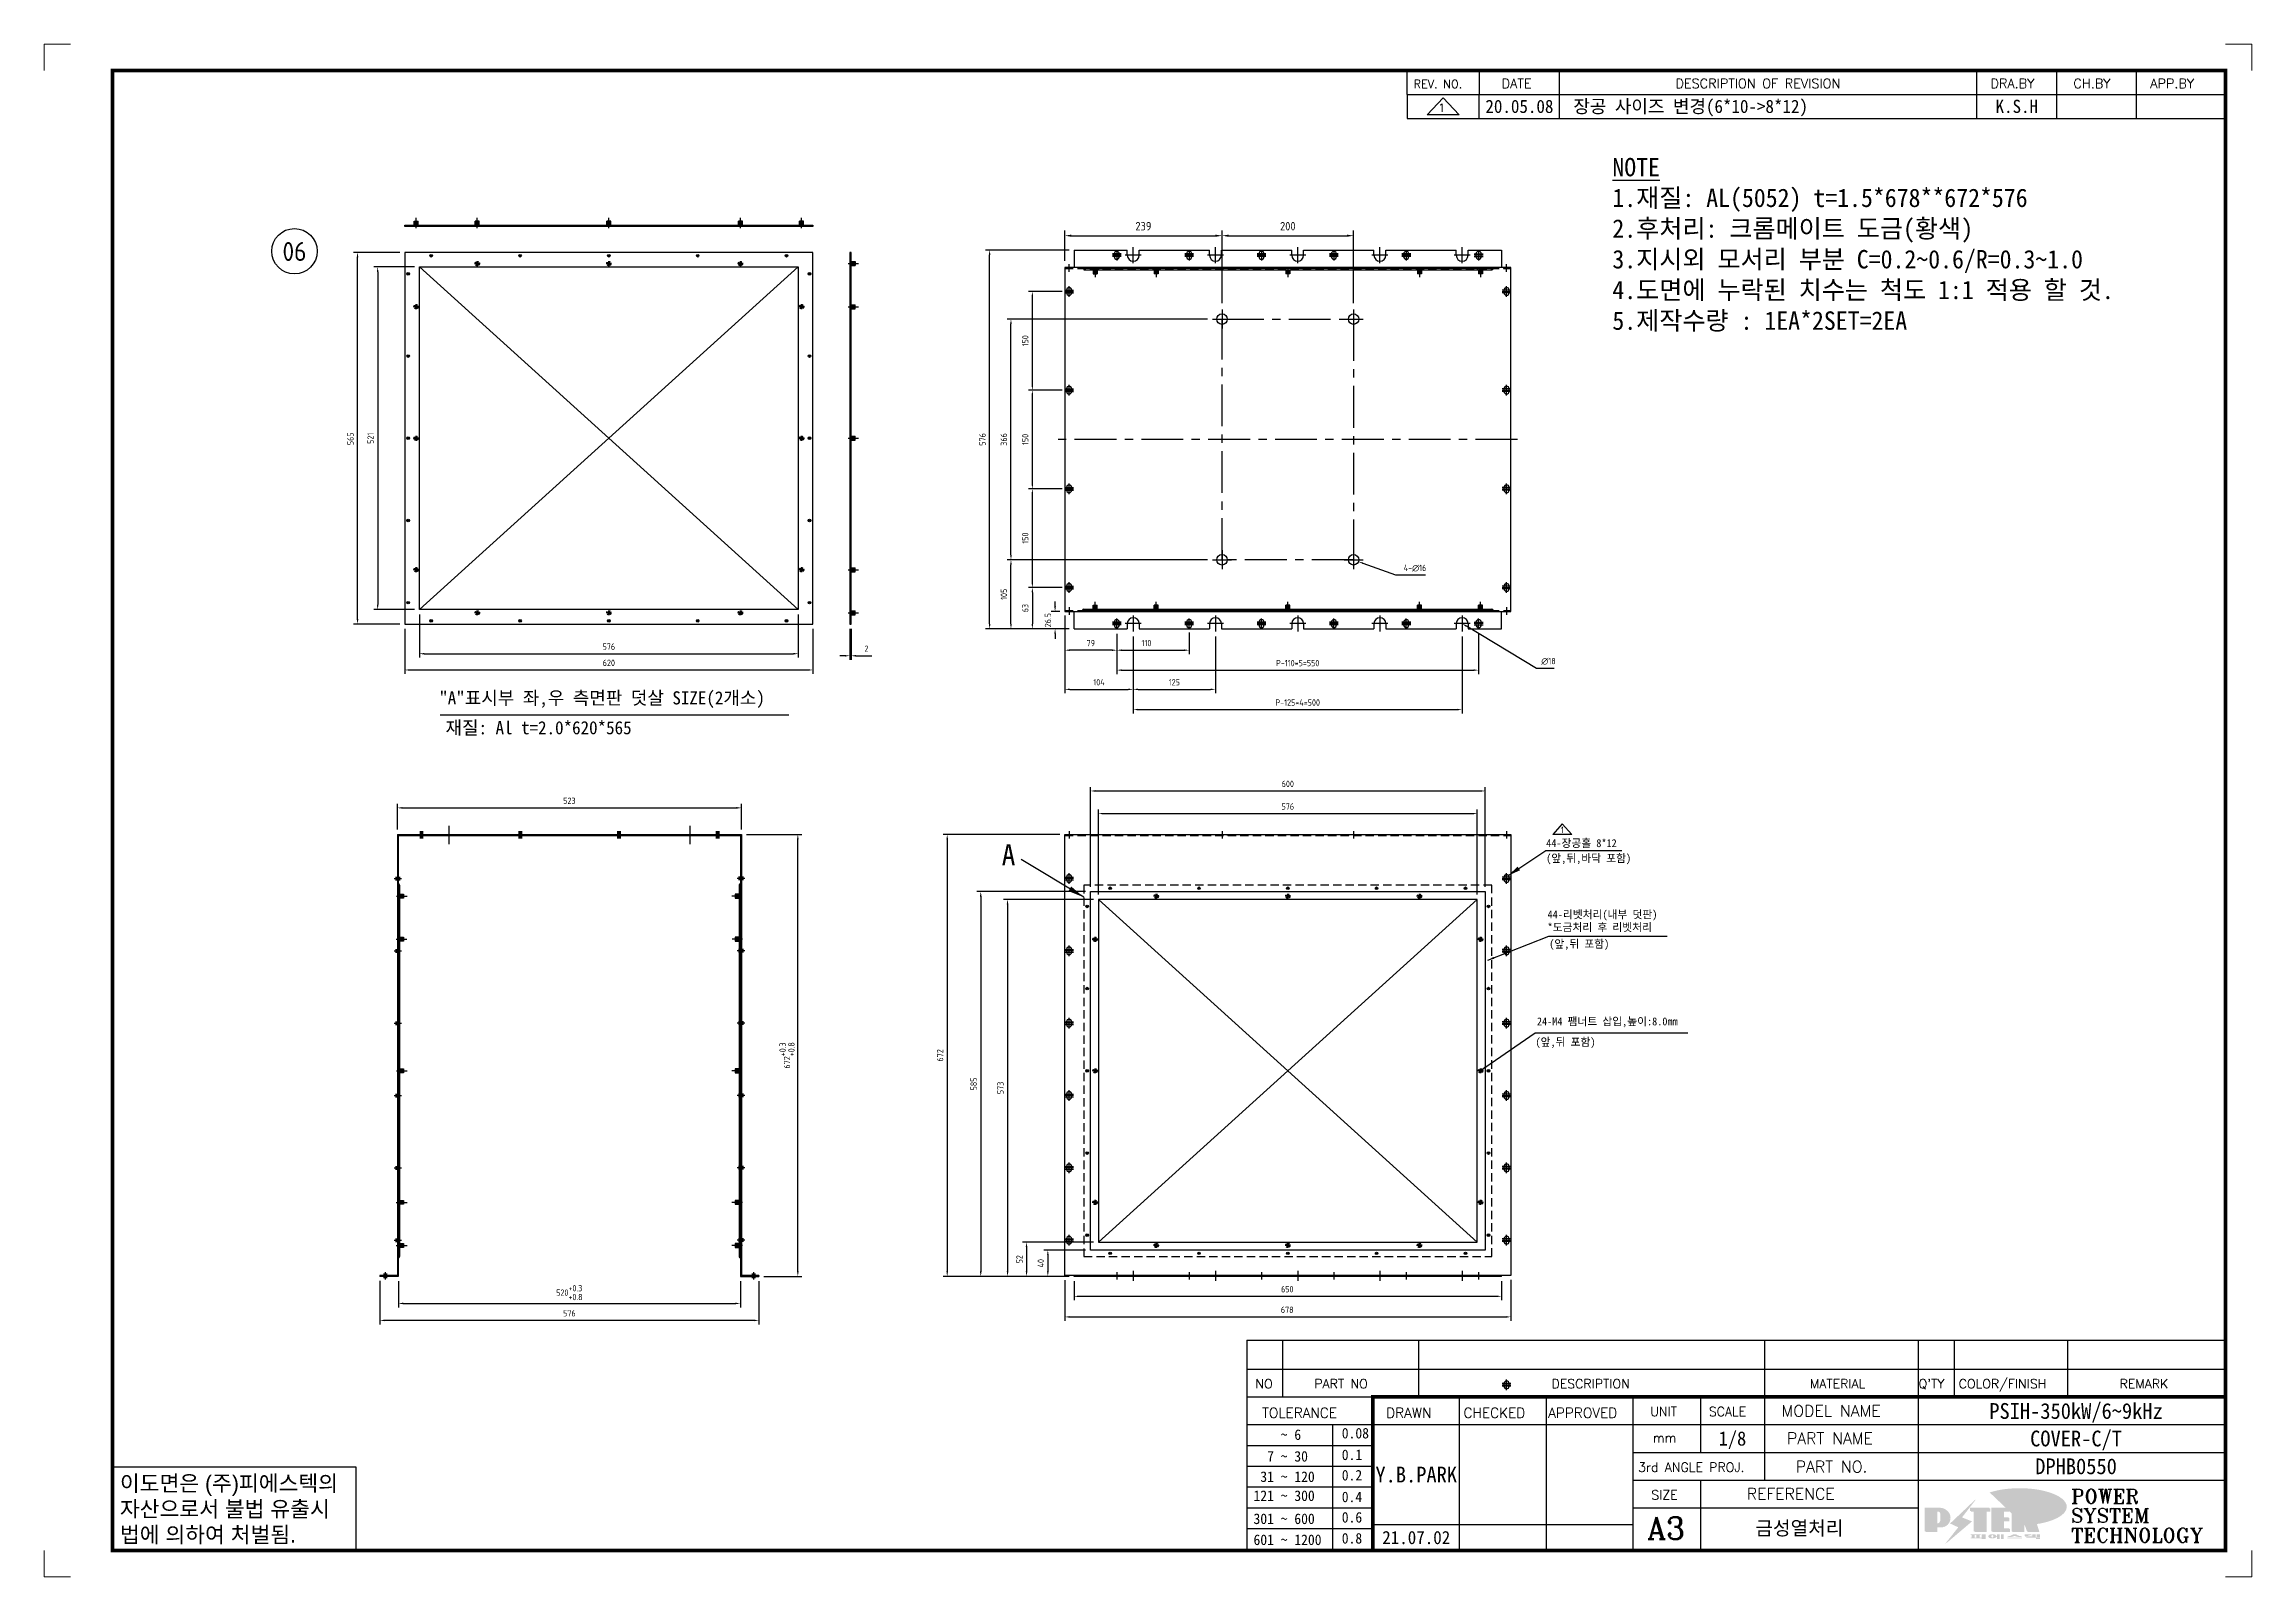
# Model space of a CAD drawing. Header units: millimetres. Extents: x 282 to 14566, y -4134 to 5341.
# Drawn here: x 1923 to 5279, y -4134 to -1803 of the extents above; entities that cross this region are included whole.
import ezdxf
from ezdxf.enums import TextEntityAlignment as Align

# ---------------------------------------------------------------- set-up
doc = ezdxf.new("R2010")
doc.units = ezdxf.units.MM
for name, pattern in [('CENTER', [50.8, 31.75, -6.35, 6.35, -6.35]), ('CENTERX2', [101.6, 63.5, -12.7, 12.7, -12.7]), ('HIDDEN', [9.525, 6.35, -3.175]), ('HIDDEN2', [4.7625, 3.175, -1.5875]), ('HIDDENX2', [19.05, 12.7, -6.35])]:
    doc.linetypes.add(name, pattern=pattern)
doc.layers.add('FORMAT-1', color=7, linetype='Continuous')
doc.layers.add('line', color=3, linetype='Continuous')
doc.styles.add('h1', font='')
doc.styles.add('HAN', font='')
doc.styles.add('RC', font='ROMANC.SHX')
doc.styles.add('ROMANT', font='romant__.ttf')
doc.styles.add('RT', font='ROMANT.SHX', dxfattribs={"oblique": 15})
doc.styles.get("Standard").update_dxf_attribs({"font": 'ISOCP.SHX', "bigfont": 'WHGTXT.SHX'})
doc.styles.get('h1').set_extended_font_data('New Gulim')
doc.styles.get('HAN').set_extended_font_data('GulimChe')
doc.dimstyles.new('PS-10', dxfattribs={"dimscale": 10, "dimtxt": 3.2, "dimasz": 2.5, "dimexe": 2, "dimexo": 2.5, "dimgap": 2, "dimtad": 1, "dimtoh": 1, "dimrnd": 0.05, "dimzin": 12, "dimdsep": 46, "dimtxsty": 'Standard', "dimcen": 0, "dimclrt": 2, "dimazin": 3, "dimtfac": 1, "dimtofl": 0, "dimtmove": 0, "dimatfit": 3, "dimfxl": 0, "dimtolj": 1, "dimtzin": 0, "dimarcsym": 0})
doc.dimstyles.new('PS-3', dxfattribs={"dimscale": 3, "dimtxt": 3.2, "dimasz": 2.5, "dimexe": 2, "dimexo": 2.5, "dimgap": 2, "dimtad": 1, "dimtoh": 1, "dimrnd": 0.05, "dimzin": 12, "dimdsep": 46, "dimtxsty": 'Standard', "dimcen": 0, "dimclrt": 2, "dimazin": 3, "dimtfac": 1, "dimtofl": 0, "dimtmove": 0, "dimatfit": 3, "dimfxl": 0, "dimtolj": 1, "dimtzin": 0, "dimarcsym": 0})
doc.dimstyles.new('PS-4', dxfattribs={"dimscale": 4, "dimtxt": 3.2, "dimasz": 2.5, "dimexe": 2, "dimexo": 2.5, "dimgap": 2, "dimtad": 1, "dimtoh": 1, "dimrnd": 0.05, "dimzin": 12, "dimdsep": 46, "dimtxsty": 'Standard', "dimcen": 0, "dimclrt": 2, "dimazin": 3, "dimtfac": 1, "dimtofl": 0, "dimtmove": 0, "dimatfit": 3, "dimfxl": 0, "dimtolj": 1, "dimtzin": 0, "dimarcsym": 0})
doc.dimstyles.new('PSTEK-3', dxfattribs={"dimtxt": 10, "dimasz": 10, "dimexe": 4, "dimexo": 4, "dimgap": 3.5, "dimtad": 1, "dimtoh": 1, "dimrnd": 0.05, "dimdsep": 46, "dimtxsty": 'Standard', "dimcen": 0, "dimclrt": 3, "dimadec": 1, "dimazin": 2, "dimtfac": 1, "dimtmove": 0, "dimatfit": 3, "dimfxl": 0, "dimtolj": 1, "dimtzin": 0, "dimarcsym": 0})
doc.dimstyles.new('PSTEK-4', dxfattribs={"dimtxt": 20, "dimasz": 20, "dimexe": 8, "dimexo": 8, "dimgap": 8, "dimtad": 1, "dimtoh": 1, "dimrnd": 0.05, "dimdsep": 46, "dimtxsty": 'Standard', "dimcen": 0, "dimclrt": 3, "dimadec": 1, "dimazin": 2, "dimtfac": 1, "dimtmove": 0, "dimatfit": 3, "dimfxl": 0, "dimtolj": 1, "dimtzin": 0, "dimarcsym": 0})

msp = doc.modelspace()

# ---------------------------------------------------------------- texts
at = {"color": 2, "style": 'HAN'}
for s, height, p in [('"A"표시부 좌,우 측면판 덧살 SIZE(2개소)', 20, (2523.454, -2807.227)), ('재질: Al t=2.0*620*565', 20, (2533.025, -2852.627)), ('A', 32, (3378.546, -3051.75)), ('44-장공홀 8*12', 12, (4206.186, -3024.117)), ('(앞,뒤,바닥 포함)', 12, (4206.186, -3047.003)), ('44-리벳처리(내부 덧판)', 12, (4208.231, -3132.528)), ('*도금처리 후 리벳처리', 12, (4208.231, -3151.993)), ('(앞,뒤 포함)', 12, (4210.824, -3177.239)), ('24-M4 팸너트 삽입,높이:8.0mm', 12, (4192.08, -3295.144)), ('(앞,뒤 포함)', 12, (4189.911, -3326.461))]:
    msp.add_text(s, height=height, dxfattribs=at).set_placement(p)
at = {"color": 2, "insert": (4306.787, -1976.243), "char_height": 28, "attachment_point": 1, "style": 'HAN'}
msp.add_mtext_dynamic_manual_height_columns('{\\LNOTE\\P}1.재질: AL(5052) t=1.5*678**672*576\\P2.후처리: 크롬메이트 도금(황색)\\P3.지시외 모서리 부분 C=0.2~0.6/R=0.3~1.0\\P4.도면에 누락된 치수는 척도 1:1 적용 할 것.\\P{\\C1;5.제작수량 : 1EA*2SET=2EA}', width=1122.4125, gutter_width=769.295, heights=[327.008], dxfattribs=at)
at = {"color": 2, "ltscale": 10, "attachment_point": 5}
for s, insert, char_height in [('\\A1;06', (2303.414, -2118.514), 28.8), ('\\A1;1', (4230.803, -2997.945), 9.6)]:
    msp.add_mtext(s, dxfattribs=dict(at, insert=insert, char_height=char_height))

# ---------------------------------------------------------------- blocks, each defined once
blk = doc.blocks.new('t3')
for p, q in [((0, 15.88), (46.25, 15.88)), ((0, 15.88), (0, 0)), ((46.25, 15.88), (46.25, 0)), ((0, 0), (46.25, 0))]:
    blk.add_line(p, q)
at = {"color": 1, "style": 'h1'}
for s, p in [('이도면은 (주)피에스텍의', (1.4, 11.29)), ('자산으로서 불법 유출시', (1.4, 6.41)), ('법에 의하여 처벌됨.', (1.4, 1.52))]:
    blk.add_text(s, height=3, dxfattribs=at).set_placement(p)
blk = doc.blocks.new('new LOGO')
at = {"layer": 'line'}
h = blk.add_hatch(color=1, dxfattribs=at)
h.paths.add_polyline_path([(41.5, 16.4), (54.3, 16.4, 1), (54.3, 82.9), (0, 82.9), (0, -0.1), (41.5, -0.1)])
h.paths.add_polyline_path([(41.5, 27.9), (41.5, 71.9), (43.6, 71.9, -0.414214), (54.6, 60.9), (54.6, 38.9, -0.414214), (43.6, 27.9)], flags=16)
h.paths.add_polyline_path([(214.7, 71.9), (227.5, 71.9), (227.5, 82.9), (159.7, 82.9), (159.7, 71.9), (172.5, 71.9), (172.5, -0.1), (214.7, -0.1)])
h.paths.add_polyline_path([(276, 37.4), (294.8, 37.4), (294.8, 49.1), (276, 49.1), (276, 71.9), (294.8, 71.9), (294.8, 82.9), (234.5, 82.9), (234.5, -0.1), (297, -0.1), (297, 10.9), (276, 10.9)])
h.paths.add_polyline_path([(347.2, 35.2), (359.7, -0.1), (400.5, -0.1), (379.6, 66.8), (399.7, 82.9), (380.6, 82.9), (347.2, 61.6), (347.2, 82.9), (305.5, 82.9), (305.5, -0.1), (347.2, -0.1)])
h = blk.add_hatch(color=250, dxfattribs=at)
h.paths.add_polyline_path([(44.5, 69.4), (46.6, 69.4, -0.129793), (52, 68, 0.221832), (43.6, 71.9), (41.5, 71.9), (41.5, 27.9), (43.6, 27.9, 0.02048), (44.5, 28)], flags=17)
h.paths.add_polyline_path([(44.5, 13.9), (57.3, 13.9, 0.72362), (77.1, 73.9, -0.679777), (54.3, 16.4), (41.5, 16.4), (41.5, -0.1), (3, -0.1), (3, -2.6), (44.5, -2.6)])
h.paths.add_polyline_path([(117.9, 14.2), (71.5, -44.4), (77.1, -39.6), (120.8, 15.6), (92, 28.9), (173.3, 106), (177.5, 111.4), (89.1, 27.6)])
h.paths.add_polyline_path([(162.7, 71.9), (162.7, 69.4), (172.5, 69.4), (172.5, 71.9)], flags=17)
h.paths.add_polyline_path([(217.7, 69.4), (230.5, 69.4), (230.5, 80.4), (227.5, 80.4), (227.5, 71.9), (214.7, 71.9), (214.7, -0.1), (175.5, -0.1), (175.5, -2.6), (217.7, -2.6)])
h.paths.add_polyline_path([(297.8, 46.6), (294.8, 46.6), (294.8, 37.4), (276, 37.4), (276, 10.9), (279, 10.9), (279, 34.9), (297.8, 34.9)])
h.paths.add_polyline_path([(300, 8.4), (297, 8.4), (297, -0.1), (237.5, -0.1), (237.5, -2.6), (300, -2.6)])
h.paths.add_polyline_path([(297.8, 80.4), (294.8, 80.4), (294.8, 71.9), (276, 71.9), (276, 49.1), (279, 49.1), (279, 69.4), (297.8, 69.4)])
h.paths.add_polyline_path([(350.2, 80.4), (347.2, 80.4), (347.2, 61.6), (350.2, 63.5)])
h.paths.add_polyline_path([(350.2, 26.7), (347.2, 35.2), (347.2, -0.1), (308.5, -0.1), (308.5, -2.6), (350.2, -2.6)])
h.paths.add_polyline_path([(402.7, 80.4), (396.5, 80.4), (379.6, 66.8), (400.5, -0.1), (361.8, -0.1), (362.7, -2.6), (403.5, -2.6), (382.6, 64.3)])
blk.add_hatch(color=5, dxfattribs=at).paths.add_polyline_path([(166.3, 35), (131, 49), (180.4, 112.7), (92, 28.9), (120.8, 15.6), (74.4, -43)])
h = blk.add_hatch(color=253, dxfattribs=at)
edge = h.paths.add_edge_path()
edge.add_ellipse((333.9, 86.4), major_axis=(-165.9, 0), ratio=0.39426, start_angle=111.51268, end_angle=334.46902)
edge.add_ellipse((314.1, 81.2), major_axis=(-153.7, 0), ratio=0.40699, start_angle=121.30662, end_angle=327.74369, ccw=False)
edge.add_line((394, 27.8), (394.7, 25.6))
h = blk.add_hatch(color=250, dxfattribs=at)
edge = h.paths.add_edge_path()
edge.add_ellipse((237.8, -17.6), major_axis=(-14.3, 0), ratio=0.526336, start_angle=192.2456, end_angle=269.07481)
edge.add_line((238.1, -10.1), (237.6, -10.1))
edge.add_ellipse((237.8, -17.6), major_axis=(-14.3, 0), ratio=0.526336, start_angle=270.92519, end_angle=449.07481)
edge.add_line((237.6, -25.1), (238.1, -25.1))
edge.add_ellipse((237.8, -17.6), major_axis=(-14.3, 0), ratio=0.526336, start_angle=450.92519, end_angle=527.7544)
edge.add_line((251.7, -19.2), (254.1, -19.2))
edge.add_line((254.1, -19.2), (254.1, -27.1))
edge.add_line((254.1, -27.1), (263.1, -27.1))
edge.add_line((263.1, -27.1), (263.1, -10.1))
edge.add_line((263.1, -10.1), (254.1, -10.1))
edge.add_line((254.1, -10.1), (254.1, -16))
edge.add_line((254.1, -16), (251.7, -16))
h.paths.add_polyline_path([(241, -16.4), (241, -18.7, -1), (234.4, -18.7), (234.4, -16.4, -1)], flags=16)
h.paths.add_polyline_path([(278.2, -10.1), (268.1, -10.1), (268.1, -27.1), (278.2, -27.1)])
h.paths.add_polyline_path([(310.3, -10.1), (310.3, -11.1, -0.157169), (289.3, -17.5), (294, -19.9, 0.128407), (316.3, -15.9, 0.128407), (338.6, -19.9), (343.3, -17.5, -0.157169), (322.2, -11.1), (322.2, -10.1)])
h.paths.add_polyline_path([(342.1, -25.1), (342.1, -22.3), (290.4, -22.3), (290.4, -25.1)])
h.paths.add_polyline_path([(352, -10.1), (352, -16.2, 0.414214), (354, -18.2), (378.7, -18.2), (378.7, -19.6), (390.2, -19.6), (390.2, -10.1), (378.7, -10.1), (378.7, -13.6), (374.7, -13.6), (374.7, -15.1), (378.7, -15.1), (378.7, -16.2), (364.7, -16.2), (364.7, -15.1), (371.2, -15.1), (371.2, -13.6), (364.7, -13.6), (364.7, -12.6), (374.7, -12.6), (374.7, -10.1)])
h.paths.add_polyline_path([(393.8, -10.1), (393.8, -19.6), (405, -19.6), (405, -10.1)])
h.paths.add_polyline_path([(405, -27.1), (405, -20.9), (356.8, -20.9), (356.8, -23), (391.8, -23), (391.8, -27.1)])
h.paths.add_polyline_path([(200.4, -10.1), (200.4, -22.3), (193.2, -22.3), (193.2, -12.6), (196.6, -12.6), (196.6, -10.1), (161, -10.1), (161, -12.6), (164.5, -12.6), (164.5, -22.3), (161, -22.3), (161, -25.1), (200.4, -25.1), (200.4, -27.1), (213.9, -27.1), (213.9, -10.1)])
h.paths.add_polyline_path([(182, -12.6), (175.6, -12.6), (175.6, -22.3), (182, -22.3)], flags=17)
blk = doc.blocks.new('format-3')
at = {"color": 3, "lineweight": 9}
for p, q in [((0, 286.3), (0, 291.3)), ((5, 291.3), (0, 291.3)), ((414.5, 291.3), (419.5, 291.3)), ((419.5, 286.3), (419.5, 291.3)), ((0, 5), (0, 0)), ((419.5, 5), (419.5, 0)), ((5, 0), (0, 0)), ((414.5, 0), (419.5, 0))]:
    blk.add_line(p, q, dxfattribs=at)
at = {"color": 180}
for p, q in [((258.97, 281.75), (258.97, 286.3)), ((272.71, 281.75), (272.71, 286.3)), ((287.94, 281.75), (287.94, 286.3)), ((367.22, 281.75), (367.22, 286.3)), ((382.45, 281.75), (382.45, 286.3)), ((397.61, 281.75), (397.61, 286.3)), ((258.97, 281.75), (414.5, 281.75)), ((228.5, 39.49), (228.5, 5)), ((228.5, 39.49), (414.5, 39.49)), ((235.29, 39.49), (235.29, 34.21)), ((261.24, 34.21), (261.24, 39.49)), ((326.9, 39.49), (326.9, 34.21)), ((356.11, 39.49), (356.11, 34.21)), ((362.93, 39.49), (362.93, 34.21)), ((384.48, 39.49), (384.48, 34.21)), ((228.5, 34.21), (252.48, 34.21)), ((268.96, 5), (268.96, 34.21)), ((285.45, 5), (285.45, 34.21)), ((301.94, 5), (301.94, 34.21)), ((314.72, 34.21), (314.72, 23.65)), ((326.9, 34.21), (326.9, 18.37)), ((356.11, 34.21), (356.11, 5)), ((228.5, 28.93), (252.48, 28.93)), ((244.89, 5.23), (244.89, 28.93)), ((252.48, 28.93), (414.5, 28.93)), ((228.5, 24.98), (252.48, 24.98)), ((228.5, 21.03), (252.48, 21.03)), ((301.94, 23.65), (414.5, 23.65)), ((228.5, 17.08), (252.48, 17.08)), ((301.94, 18.37), (414.5, 18.37)), ((314.72, 18.37), (314.72, 5)), ((228.5, 13.13), (252.48, 13.13)), ((301.94, 13.09), (356.11, 13.09)), ((228.5, 9.18), (252.48, 9.18)), ((252.48, 9.95), (301.94, 9.95))]:
    blk.add_line(p, q, dxfattribs=at)
at = {"const_width": 0.7}
blk.add_lwpolyline([(252.48, 5), (252.48, 34.21), (414.5, 34.21)], dxfattribs=at)
at = {"layer": 'FORMAT-1', "const_width": 0.7}
blk.add_lwpolyline([(13, 5), (13, 286.3), (414.5, 286.3), (414.5, 5)], close=True, dxfattribs=at)
blk.add_blockref('t3', (13, 5))
at = {"xscale": 0.05400000000000027, "yscale": 0.05400000000000027, "zscale": 0.05400000000000027}
blk.add_blockref('new LOGO', (357.35, 8.65), dxfattribs=at)
at = {"color": 2}
for s, height, style, p in [('REV. NO.', 1.56, 'RC', (260.23, 282.95)), ('DATE', 1.788, 'RC', (276.95, 282.94)), ('DESCRIPTION OF REVISION', 1.7875, 'RC', (309.98, 282.94)), ('DRA.BY', 1.788, 'RC', (369.83, 282.94)), ('CH.BY', 1.788, 'RC', (385.59, 282.94)), ('APP.BY', 1.788, 'RC', (400.18, 282.94)), ('COLOR/FINISH', 1.7424, 'RC', (363.8, 35.83)), ('NO', 1.742, 'RC', (230.16, 35.83)), ('PART NO', 1.742, 'RC', (241.36, 35.83)), ('DESCRIPTION', 1.7424, 'RC', (286.43, 35.83)), ('MATERIAL', 1.742, 'RC', (335.52, 35.83)), ("Q'TY", 1.742, 'RC', (356.17, 35.83)), ('REMARK', 1.742, 'RC', (394.37, 35.83)), (' TOLERANCE', 1.9, 'RC', (230.11, 30.22)), ('DRAWN', 1.9, 'RC', (255, 30.22)), ('CHECKED', 1.9, 'RC', (269.71, 30.22)), ('APPROVED', 1.9, 'RC', (285.8, 30.22)), ('UNIT', 1.742, 'RC', (305.19, 30.55)), ('SCALE', 1.742, 'RC', (316.32, 30.55)), ('MODEL NAME', 2.178, 'RC', (330.12, 30.46)), ('    ~ 6', 2, 'HAN', (229.8, 26.03)), ('0.08', 2, 'HAN', (246.57, 26.31)), ('mm', 1.742, 'RC', (305.67, 25.56)), ('PART NAME', 2.178, 'RC', (331.17, 25.24)), ('  7 ~ 30', 2, 'HAN', (229.8, 21.91)), ('0.1', 2, 'HAN', (246.57, 22.2)), ('3rd ANGLE PROJ.', 1.7424, 'RC', (302.87, 19.97)), ('PART NO.', 2.178, 'RC', (332.84, 19.85)), (' 31 ~ 120', 2, 'HAN', (229.8, 18.04)), ('0.2', 2, 'HAN', (246.57, 18.32)), ('REFERENCE', 2.178, 'RC', (323.52, 14.69)), ('121 ~ 300', 2, 'HAN', (229.8, 14.42)), ('0.4', 2, 'HAN', (246.57, 14.2)), ('SIZE', 1.742, 'RC', (305.39, 14.71)), ('301 ~ 600', 2, 'HAN', (229.8, 10.04)), ('0.6', 2, 'HAN', (246.57, 10.32)), ('601 ~ 1200', 2, 'HAN', (229.8, 6.05)), ('0.8', 2, 'HAN', (246.57, 6.33))]:
    blk.add_text(s, height=height, dxfattribs=dict(at, style=style)).set_placement(p)
at = {"style": 'ROMANT'}
for s, p in [('POWER', (385.15, 13.96)), ('SYSTEM', (385.15, 10.31)), ('TECHNOLOGY', (385.15, 6.56))]:
    blk.add_text(s, height=2.7, dxfattribs=at).set_placement(p)
at = {"color": 2, "lineweight": 25, "style": 'RC'}
blk.add_text('A3', height=4.182, dxfattribs=at).set_placement((304.61, 7.14))
at = {"style": 'HAN'}
for tag, height, p in [('MODEL-NAME', 3, (386.1, 31.53)), ('SCALE', 2.7, (320.81, 26.29)), ('PART-NAME', 3, (386.1, 26.29)), ('CH-BY', 3, (277.21, 19.44)), ('PART-NO', 3, (386.1, 21.01)), ('DRA-BY', 3, (260.72, 19.44)), ('APP-BY', 3, (293.7, 19.44)), ('DRA-DATE', 2.5, (260.72, 7.47)), ('CH-DATE', 2.5, (277.21, 7.47)), ('APP-DATE', 2.5, (293.7, 7.47)), ('관련업체', 3, (333.52, 9.26))]:
    blk.add_attdef(tag, text='', height=height, dxfattribs=at).set_placement(p, align=Align.MIDDLE_CENTER)
blk = doc.blocks.new('no3')
at = {"color": 180}
for p, q in [((0, 5.5), (0, 0)), ((0, 5.5), (186, 5.5)), ((6.79, 5.5), (6.79, 0)), ((32.74, 0.11), (32.74, 5.5)), ((98.4, 5.5), (98.4, 0)), ((127.61, 5.5), (127.61, 0)), ((134.43, 5.5), (134.43, 0)), ((155.98, 5.5), (155.98, 0))]:
    blk.add_line(p, q, dxfattribs=at)
at = {"color": 2, "style": 'HAN'}
for tag, p in [('PART-NO', (19.76, 2.75)), ('MATERIAL', (111.38, 2.75)), ("Q'TY", (131.02, 2.75)), ('COLOR/FINISH', (145.2, 2.75)), ('REMARK', (170.76, 2.75))]:
    blk.add_attdef(tag, text='', height=2.9, dxfattribs=at).set_placement(p, align=Align.MIDDLE_CENTER)
blk.add_attdef('DESCRIPTION', text='', height=2.9, dxfattribs=at).set_placement((34.51, 2.75), align=Align.MIDDLE_LEFT)
at = {"color": 2, "style": 'RT', "oblique": 15}
blk.add_attdef('NO', text='', height=1.74, dxfattribs=at).set_placement((3.38, 2.51), align=Align.MIDDLE_CENTER)
blk = doc.blocks.new('re3')
at = {"color": 180}
for p, q in [((0, 0), (0, -4.55)), ((6.87, -0.64), (3.86, -3.91)), ((9.88, -3.91), (3.86, -3.91)), ((6.87, -0.64), (9.88, -3.91)), ((13.74, -4.55), (13.74, 0)), ((28.97, -4.55), (28.97, 0)), ((108.25, -4.55), (108.25, 0)), ((123.49, -4.55), (123.49, 0)), ((138.64, -4.55), (138.64, 0)), ((0, -4.55), (155.53, -4.55))]:
    blk.add_line(p, q, dxfattribs=at)
at = {"color": 2, "style": 'RC', "oblique": 15}
blk.add_attdef('REV.NO', text='', height=1.56, dxfattribs=at).set_placement((6.59, -2.56), align=Align.MIDDLE_CENTER)
blk.add_attdef('-1', text='', height=1.56, dxfattribs=at).set_placement((9.37, -1.66), align=Align.MIDDLE_LEFT)
at = {"color": 2, "style": 'HAN'}
for tag, p in [('REV.-DATE', (21.36, -2.28)), ('DRA.BY', (115.87, -2.28)), ('CH.BY', (131.07, -2.28)), ('APP.BY', (147.09, -2.28))]:
    blk.add_attdef(tag, text='', height=2.5, dxfattribs=at).set_placement(p, align=Align.MIDDLE_CENTER)
blk.add_attdef('DESCRIPTION-OF-REVISION', text='', height=2.5, dxfattribs=at).set_placement((31.61, -2.28), align=Align.MIDDLE_LEFT)
blk = doc.blocks.new('*D1478')
at = {"color": 0, "lineweight": -2}
for p, q in [((3474.4, -2671.8), (3474.4, -2790.3)), ((3578.4, -2704), (3578.4, -2790.3)), ((3481.9, -2784.3), (3570.9, -2784.3))]:
    blk.add_line(p, q, dxfattribs=at)
at = {"color": 0}
for points in [[(3481.9, -2783), (3481.9, -2785.5), (3474.4, -2784.3)], [(3570.9, -2783), (3570.9, -2785.5), (3578.4, -2784.3)]]:
    blk.add_solid(points, dxfattribs=at)
at = {"layer": 'DEFPOINTS', "color": 0}
for p in [(3474.4, -2664.3), (3578.4, -2696.5), (3578.4, -2784.3)]:
    blk.add_point(p, dxfattribs=at)
at = {"color": 2, "insert": (3526.4, -2773.5), "char_height": 9.6, "attachment_point": 5}
blk.add_mtext('\\A1;104', dxfattribs=at)
blk = doc.blocks.new('*D1479')
at = {"color": 0, "lineweight": -2}
for p, q in [((3578.4, -2704), (3578.4, -2790.3)), ((3703.4, -2704), (3703.4, -2790.3)), ((3585.9, -2784.3), (3695.9, -2784.3))]:
    blk.add_line(p, q, dxfattribs=at)
at = {"color": 0}
for points in [[(3585.9, -2783), (3585.9, -2785.5), (3578.4, -2784.3)], [(3695.9, -2783), (3695.9, -2785.5), (3703.4, -2784.3)]]:
    blk.add_solid(points, dxfattribs=at)
at = {"layer": 'DEFPOINTS', "color": 0}
for p in [(3578.4, -2696.5), (3703.4, -2696.5), (3703.4, -2784.3)]:
    blk.add_point(p, dxfattribs=at)
at = {"color": 2, "insert": (3640.9, -2773.5), "char_height": 9.6, "attachment_point": 5}
blk.add_mtext('\\A1;125', dxfattribs=at)
blk = doc.blocks.new('*D1480')
at = {"color": 0, "lineweight": -2}
for p, q in [((3578.4, -2704), (3578.4, -2821.1)), ((4078.4, -2704), (4078.4, -2821.1)), ((3585.9, -2815.1), (4070.9, -2815.1))]:
    blk.add_line(p, q, dxfattribs=at)
at = {"color": 0}
for points in [[(3585.9, -2813.8), (3585.9, -2816.3), (3578.4, -2815.1)], [(4070.9, -2813.8), (4070.9, -2816.3), (4078.4, -2815.1)]]:
    blk.add_solid(points, dxfattribs=at)
at = {"layer": 'DEFPOINTS', "color": 0}
for p in [(3578.4, -2696.5), (4078.4, -2696.5), (4078.4, -2815.1)]:
    blk.add_point(p, dxfattribs=at)
at = {"color": 2, "insert": (3828.4, -2804.3), "char_height": 9.6, "attachment_point": 5}
blk.add_mtext('\\A1;P-125*4=500', dxfattribs=at)
blk = doc.blocks.new('*D1481')
at = {"color": 0, "lineweight": -2}
for p, q in [((3480.9, -2116.3), (3354.1, -2116.3)), ((3360.1, -2684.8), (3360.1, -2123.8)), ((3480.9, -2692.3), (3354.1, -2692.3))]:
    blk.add_line(p, q, dxfattribs=at)
at = {"color": 0}
for points in [[(3358.9, -2123.8), (3361.4, -2123.8), (3360.1, -2116.3)], [(3358.9, -2684.8), (3361.4, -2684.8), (3360.1, -2692.3)]]:
    blk.add_solid(points, dxfattribs=at)
at = {"layer": 'DEFPOINTS', "color": 0}
for p in [(3360.1, -2116.3), (3488.4, -2116.3), (3488.4, -2692.3)]:
    blk.add_point(p, dxfattribs=at)
at = {"color": 2, "insert": (3349.3, -2404.3), "char_height": 9.6, "attachment_point": 5, "rotation": 90}
blk.add_mtext('\\A1;576', dxfattribs=at)
blk = doc.blocks.new('*D1482')
at = {"color": 0, "lineweight": -2}
for p, q in [((3459.6, -2658.3), (3459.6, -2650.8)), ((3466.9, -2665.8), (3453.6, -2665.8)), ((3480.9, -2692.3), (3453.6, -2692.3)), ((3459.6, -2699.8), (3459.6, -2707.3))]:
    blk.add_line(p, q, dxfattribs=at)
at = {"color": 0}
for points in [[(3458.4, -2658.3), (3460.9, -2658.3), (3459.6, -2665.8)], [(3458.4, -2699.8), (3460.9, -2699.8), (3459.6, -2692.3)]]:
    blk.add_solid(points, dxfattribs=at)
at = {"layer": 'DEFPOINTS', "color": 0}
for p in [(3474.4, -2665.8), (3459.6, -2692.3), (3488.4, -2692.3)]:
    blk.add_point(p, dxfattribs=at)
at = {"color": 2, "insert": (3448.8, -2679.1), "char_height": 9.6, "attachment_point": 5, "rotation": 90}
blk.add_mtext('\\A1;26.5', dxfattribs=at)
blk = doc.blocks.new('*D1483')
at = {"color": 0, "lineweight": -2}
for p, q in [((3470.4, -2629.3), (3419.1, -2629.3)), ((3425.1, -2636.8), (3425.1, -2684.8)), ((3480.9, -2692.3), (3419.1, -2692.3))]:
    blk.add_line(p, q, dxfattribs=at)
at = {"color": 0}
for points in [[(3423.8, -2636.8), (3426.3, -2636.8), (3425.1, -2629.3)], [(3423.8, -2684.8), (3426.3, -2684.8), (3425.1, -2692.3)]]:
    blk.add_solid(points, dxfattribs=at)
at = {"layer": 'DEFPOINTS', "color": 0}
for p in [(3477.9, -2629.3), (3425.1, -2692.3), (3488.4, -2692.3)]:
    blk.add_point(p, dxfattribs=at)
at = {"color": 2, "insert": (3414.3, -2660.8), "char_height": 9.6, "attachment_point": 5, "rotation": 90}
blk.add_mtext('\\A1;63', dxfattribs=at)
blk = doc.blocks.new('*D1484')
at = {"color": 0, "lineweight": -2}
for p, q in [((3470.4, -2479.3), (3419.1, -2479.3)), ((3425.1, -2621.8), (3425.1, -2486.8)), ((3470.4, -2629.3), (3419.1, -2629.3))]:
    blk.add_line(p, q, dxfattribs=at)
at = {"color": 0}
for points in [[(3423.8, -2486.8), (3426.3, -2486.8), (3425.1, -2479.3)], [(3423.8, -2621.8), (3426.3, -2621.8), (3425.1, -2629.3)]]:
    blk.add_solid(points, dxfattribs=at)
at = {"layer": 'DEFPOINTS', "color": 0}
for p in [(3425.1, -2479.3), (3477.9, -2479.3), (3477.9, -2629.3)]:
    blk.add_point(p, dxfattribs=at)
at = {"color": 2, "insert": (3414.3, -2554.3), "char_height": 9.6, "attachment_point": 5, "rotation": 90}
blk.add_mtext('\\A1;150', dxfattribs=at)
blk = doc.blocks.new('*D1485')
at = {"color": 0, "lineweight": -2}
for p, q in [((3691.5, -2587.3), (3386.6, -2587.3)), ((3392.6, -2684.8), (3392.6, -2594.8)), ((3480.9, -2692.3), (3386.6, -2692.3))]:
    blk.add_line(p, q, dxfattribs=at)
at = {"color": 0}
for points in [[(3391.3, -2594.8), (3393.8, -2594.8), (3392.6, -2587.3)], [(3391.3, -2684.8), (3393.8, -2684.8), (3392.6, -2692.3)]]:
    blk.add_solid(points, dxfattribs=at)
at = {"layer": 'DEFPOINTS', "color": 0}
for p in [(3392.6, -2587.3), (3699, -2587.3), (3488.4, -2692.3)]:
    blk.add_point(p, dxfattribs=at)
at = {"color": 2, "insert": (3381.8, -2639.8), "char_height": 9.6, "attachment_point": 5, "rotation": 90}
blk.add_mtext('\\A1;105', dxfattribs=at)
blk = doc.blocks.new('*D1486')
at = {"color": 0, "lineweight": -2}
for p, q in [((3691.5, -2221.3), (3386.6, -2221.3)), ((3392.6, -2579.8), (3392.6, -2228.8)), ((3691.5, -2587.3), (3386.6, -2587.3))]:
    blk.add_line(p, q, dxfattribs=at)
at = {"color": 0}
for points in [[(3391.3, -2228.8), (3393.8, -2228.8), (3392.6, -2221.3)], [(3391.3, -2579.8), (3393.8, -2579.8), (3392.6, -2587.3)]]:
    blk.add_solid(points, dxfattribs=at)
at = {"layer": 'DEFPOINTS', "color": 0}
for p in [(3392.6, -2221.3), (3699, -2221.3), (3699, -2587.3)]:
    blk.add_point(p, dxfattribs=at)
at = {"color": 2, "insert": (3381.8, -2404.3), "char_height": 9.6, "attachment_point": 5, "rotation": 90}
blk.add_mtext('\\A1;366', dxfattribs=at)
blk = doc.blocks.new('*D1487')
at = {"color": 0, "lineweight": -2}
for p, q in [((3470.4, -2329.3), (3419.1, -2329.3)), ((3425.1, -2471.8), (3425.1, -2336.8)), ((3470.4, -2479.3), (3419.1, -2479.3))]:
    blk.add_line(p, q, dxfattribs=at)
at = {"color": 0}
for points in [[(3423.8, -2336.8), (3426.3, -2336.8), (3425.1, -2329.3)], [(3423.8, -2471.8), (3426.3, -2471.8), (3425.1, -2479.3)]]:
    blk.add_solid(points, dxfattribs=at)
at = {"layer": 'DEFPOINTS', "color": 0}
for p in [(3425.1, -2329.3), (3477.9, -2329.3), (3477.9, -2479.3)]:
    blk.add_point(p, dxfattribs=at)
at = {"color": 2, "insert": (3414.3, -2404.3), "char_height": 9.6, "attachment_point": 5, "rotation": 90}
blk.add_mtext('\\A1;150', dxfattribs=at)
blk = doc.blocks.new('*D1488')
at = {"color": 0, "lineweight": -2}
for p, q in [((3470.4, -2179.3), (3419.1, -2179.3)), ((3425.1, -2321.8), (3425.1, -2186.8)), ((3470.4, -2329.3), (3419.1, -2329.3))]:
    blk.add_line(p, q, dxfattribs=at)
at = {"color": 0}
for points in [[(3423.8, -2186.8), (3426.3, -2186.8), (3425.1, -2179.3)], [(3423.8, -2321.8), (3426.3, -2321.8), (3425.1, -2329.3)]]:
    blk.add_solid(points, dxfattribs=at)
at = {"layer": 'DEFPOINTS', "color": 0}
for p in [(3425.1, -2179.3), (3477.9, -2179.3), (3477.9, -2329.3)]:
    blk.add_point(p, dxfattribs=at)
at = {"color": 2, "insert": (3414.3, -2254.3), "char_height": 9.6, "attachment_point": 5, "rotation": 90}
blk.add_mtext('\\A1;150', dxfattribs=at)
blk = doc.blocks.new('*D1489')
at = {"color": 0, "lineweight": -2}
for p, q in [((3474.4, -2671.8), (3474.4, -2730.7)), ((3553.4, -2699.8), (3553.4, -2730.7)), ((3545.9, -2724.7), (3481.9, -2724.7))]:
    blk.add_line(p, q, dxfattribs=at)
at = {"color": 0}
for points in [[(3481.9, -2723.5), (3481.9, -2726), (3474.4, -2724.7)], [(3545.9, -2723.5), (3545.9, -2726), (3553.4, -2724.7)]]:
    blk.add_solid(points, dxfattribs=at)
at = {"layer": 'DEFPOINTS', "color": 0}
for p in [(3474.4, -2664.3), (3553.4, -2692.3), (3474.4, -2724.7)]:
    blk.add_point(p, dxfattribs=at)
at = {"color": 2, "insert": (3513.9, -2713.9), "char_height": 9.6, "attachment_point": 5}
blk.add_mtext('\\A1;79', dxfattribs=at)
blk = doc.blocks.new('*D1490')
at = {"color": 0, "lineweight": -2}
for p, q in [((3553.4, -2699.8), (3553.4, -2730.7)), ((3663.4, -2697.7), (3663.4, -2730.7)), ((3560.9, -2724.7), (3655.9, -2724.7))]:
    blk.add_line(p, q, dxfattribs=at)
at = {"color": 0}
for points in [[(3560.9, -2723.5), (3560.9, -2726), (3553.4, -2724.7)], [(3655.9, -2723.5), (3655.9, -2726), (3663.4, -2724.7)]]:
    blk.add_solid(points, dxfattribs=at)
at = {"layer": 'DEFPOINTS', "color": 0}
for p in [(3553.4, -2692.3), (3663.4, -2690.2), (3663.4, -2724.7)]:
    blk.add_point(p, dxfattribs=at)
at = {"color": 2, "insert": (3598.6, -2713.9), "char_height": 9.6, "attachment_point": 5}
blk.add_mtext('\\A1;110', dxfattribs=at)
blk = doc.blocks.new('*D1491')
at = {"color": 0, "lineweight": -2}
for p, q in [((3553.4, -2699.8), (3553.4, -2761.1)), ((4103.4, -2699.8), (4103.4, -2761.1)), ((3560.9, -2755.1), (4095.9, -2755.1))]:
    blk.add_line(p, q, dxfattribs=at)
at = {"color": 0}
for points in [[(3560.9, -2753.8), (3560.9, -2756.3), (3553.4, -2755.1)], [(4095.9, -2753.8), (4095.9, -2756.3), (4103.4, -2755.1)]]:
    blk.add_solid(points, dxfattribs=at)
at = {"layer": 'DEFPOINTS', "color": 0}
for p in [(3553.4, -2692.3), (4103.4, -2692.3), (4103.4, -2755.1)]:
    blk.add_point(p, dxfattribs=at)
at = {"color": 2, "insert": (3828.4, -2744.3), "char_height": 9.6, "attachment_point": 5}
blk.add_mtext('\\A1;P-110*5=550', dxfattribs=at)
blk = doc.blocks.new('*D1492')
at = {"color": 0, "lineweight": -2}
for p, q in [((4191.5, -2752.4), (4084.9, -2688.2)), ((4218.4, -2752.4), (4191.5, -2752.4))]:
    blk.add_line(p, q, dxfattribs=at)
at = {"color": 0}
blk.add_solid([(4085.5, -2687.1), (4084.2, -2689.3), (4078.4, -2684.3)], dxfattribs=at)
at = {"layer": 'DEFPOINTS', "color": 0}
for p in [(4078.4, -2684.3), (4093.8, -2693.6)]:
    blk.add_point(p, dxfattribs=at)
at = {"color": 2, "insert": (4209.7, -2741.6), "char_height": 9.6, "attachment_point": 5}
blk.add_mtext('\\A1;∅18', dxfattribs=at)
blk = doc.blocks.new('*D1493')
at = {"color": 0, "lineweight": -2}
for p, q in [((2471.3, -2692.5), (2471.3, -2760.8)), ((3091.3, -2692.5), (3091.3, -2760.8)), ((2478.8, -2754.8), (3083.8, -2754.8))]:
    blk.add_line(p, q, dxfattribs=at)
at = {"color": 0}
for points in [[(2478.8, -2753.6), (2478.8, -2756.1), (2471.3, -2754.8)], [(3083.8, -2753.6), (3083.8, -2756.1), (3091.3, -2754.8)]]:
    blk.add_solid(points, dxfattribs=at)
at = {"layer": 'DEFPOINTS', "color": 0}
for p in [(2471.3, -2685), (3091.3, -2685), (3091.3, -2754.8)]:
    blk.add_point(p, dxfattribs=at)
at = {"color": 2, "insert": (2781.3, -2744), "char_height": 9.6, "attachment_point": 5}
blk.add_mtext('\\A1;620', dxfattribs=at)
blk = doc.blocks.new('*D1494')
at = {"color": 0, "lineweight": -2}
for p, q in [((2463.8, -2120), (2393.3, -2120)), ((2399.3, -2677.5), (2399.3, -2127.5)), ((2463.8, -2685), (2393.3, -2685))]:
    blk.add_line(p, q, dxfattribs=at)
at = {"color": 0}
for points in [[(2398, -2127.5), (2400.5, -2127.5), (2399.3, -2120)], [(2398, -2677.5), (2400.5, -2677.5), (2399.3, -2685)]]:
    blk.add_solid(points, dxfattribs=at)
at = {"layer": 'DEFPOINTS', "color": 0}
for p in [(2399.3, -2120), (2471.3, -2120), (2471.3, -2685)]:
    blk.add_point(p, dxfattribs=at)
at = {"color": 2, "insert": (2388.5, -2403.3), "char_height": 9.6, "attachment_point": 5, "rotation": 90}
blk.add_mtext('\\A1;565', dxfattribs=at)
blk = doc.blocks.new('*D1495')
at = {"color": 0, "lineweight": -2}
for p, q in [((2493.3, -2670.5), (2493.3, -2736.1)), ((3069.3, -2670.5), (3069.3, -2736.1)), ((2500.8, -2730.1), (3061.8, -2730.1))]:
    blk.add_line(p, q, dxfattribs=at)
at = {"color": 0}
for points in [[(2500.8, -2728.9), (2500.8, -2731.4), (2493.3, -2730.1)], [(3061.8, -2728.9), (3061.8, -2731.4), (3069.3, -2730.1)]]:
    blk.add_solid(points, dxfattribs=at)
at = {"layer": 'DEFPOINTS', "color": 0}
for p in [(2493.3, -2663), (3069.3, -2663), (3069.3, -2730.1)]:
    blk.add_point(p, dxfattribs=at)
at = {"color": 2, "insert": (2781.3, -2719.3), "char_height": 9.6, "attachment_point": 5}
blk.add_mtext('\\A1;576', dxfattribs=at)
blk = doc.blocks.new('*D1496')
at = {"color": 0, "lineweight": -2}
for p, q in [((2485.8, -2142), (2423.9, -2142)), ((2429.9, -2149.5), (2429.9, -2655.5)), ((2485.8, -2663), (2423.9, -2663))]:
    blk.add_line(p, q, dxfattribs=at)
at = {"color": 0}
for points in [[(2428.6, -2149.5), (2431.1, -2149.5), (2429.9, -2142)], [(2428.6, -2655.5), (2431.1, -2655.5), (2429.9, -2663)]]:
    blk.add_solid(points, dxfattribs=at)
at = {"layer": 'DEFPOINTS', "color": 0}
for p in [(2493.3, -2142), (2429.9, -2663), (2493.3, -2663)]:
    blk.add_point(p, dxfattribs=at)
at = {"color": 2, "insert": (2419.1, -2402.5), "char_height": 9.6, "attachment_point": 5, "rotation": 90}
blk.add_mtext('\\A1;521', dxfattribs=at)
blk = doc.blocks.new('*D1497')
at = {"color": 0, "lineweight": -2}
for p, q in [((2433.3, -3683.8), (2433.3, -3749.8)), ((3009.3, -3684.3), (3009.3, -3749.8)), ((3001.8, -3743.8), (2440.8, -3743.8))]:
    blk.add_line(p, q, dxfattribs=at)
at = {"color": 0}
for points in [[(2440.8, -3742.5), (2440.8, -3745), (2433.3, -3743.8)], [(3001.8, -3742.5), (3001.8, -3745), (3009.3, -3743.8)]]:
    blk.add_solid(points, dxfattribs=at)
at = {"layer": 'DEFPOINTS', "color": 0}
for p in [(2433.3, -3676.3), (3009.3, -3676.8), (2433.3, -3743.8)]:
    blk.add_point(p, dxfattribs=at)
at = {"color": 2, "insert": (2721.3, -3733), "char_height": 9.6, "attachment_point": 5}
blk.add_mtext('\\A1;576', dxfattribs=at)
blk = doc.blocks.new('*D1498')
at = {"color": 0, "lineweight": -2}
for p, q in [((2461.3, -3684.3), (2461.3, -3724)), ((2981.3, -3684.3), (2981.3, -3724)), ((2468.8, -3718), (2973.8, -3718))]:
    blk.add_line(p, q, dxfattribs=at)
at = {"color": 0}
for points in [[(2468.8, -3716.7), (2468.8, -3719.2), (2461.3, -3718)], [(2973.8, -3716.7), (2973.8, -3719.2), (2981.3, -3718)]]:
    blk.add_solid(points, dxfattribs=at)
at = {"layer": 'DEFPOINTS', "color": 0}
for p in [(2461.3, -3676.8), (2981.3, -3676.8), (2981.3, -3718)]:
    blk.add_point(p, dxfattribs=at)
at = {"color": 2, "insert": (2721.3, -3701.5), "char_height": 9.6, "attachment_point": 5}
blk.add_mtext('\\A1;520\\S+0.3^ +0.8;', dxfattribs=at)
blk = doc.blocks.new('*D1499')
at = {"color": 0, "lineweight": -2}
for p, q in [((2990.3, -3004.8), (3074.6, -3004.8)), ((3068.6, -3669.3), (3068.6, -3012.3)), ((3016.8, -3676.8), (3074.6, -3676.8))]:
    blk.add_line(p, q, dxfattribs=at)
at = {"color": 0}
for points in [[(3067.3, -3012.3), (3069.8, -3012.3), (3068.6, -3004.8)], [(3067.3, -3669.3), (3069.8, -3669.3), (3068.6, -3676.8)]]:
    blk.add_solid(points, dxfattribs=at)
at = {"layer": 'DEFPOINTS', "color": 0}
for p in [(2982.8, -3004.8), (3068.6, -3004.8), (3009.3, -3676.8)]:
    blk.add_point(p, dxfattribs=at)
at = {"color": 2, "insert": (3052.1, -3340.8), "char_height": 9.6, "attachment_point": 5, "rotation": 90}
blk.add_mtext('\\A1;672\\S+0.3^ +0.8;', dxfattribs=at)
blk = doc.blocks.new('*D1500')
at = {"color": 0, "lineweight": -2}
for p, q in [((2459.8, -2997.3), (2459.8, -2958.5)), ((2467.3, -2964.5), (2975.3, -2964.5)), ((2982.8, -2997.3), (2982.8, -2958.5))]:
    blk.add_line(p, q, dxfattribs=at)
at = {"color": 0}
for points in [[(2467.3, -2963.2), (2467.3, -2965.7), (2459.8, -2964.5)], [(2975.3, -2963.2), (2975.3, -2965.7), (2982.8, -2964.5)]]:
    blk.add_solid(points, dxfattribs=at)
at = {"layer": 'DEFPOINTS', "color": 0}
for p in [(2982.8, -2964.5), (2459.8, -3004.8), (2982.8, -3004.8)]:
    blk.add_point(p, dxfattribs=at)
at = {"color": 2, "insert": (2721.3, -2953.7), "char_height": 9.6, "attachment_point": 5}
blk.add_mtext('\\A1;523', dxfattribs=at)
blk = doc.blocks.new('*D1501')
at = {"color": 0, "lineweight": -2}
for p, q in [((3466.9, -3004.8), (3289.6, -3004.8)), ((3295.6, -3012.3), (3295.6, -3669.3)), ((3480.9, -3676.8), (3289.6, -3676.8))]:
    blk.add_line(p, q, dxfattribs=at)
at = {"color": 0}
for points in [[(3294.4, -3012.3), (3296.9, -3012.3), (3295.6, -3004.8)], [(3294.4, -3669.3), (3296.9, -3669.3), (3295.6, -3676.8)]]:
    blk.add_solid(points, dxfattribs=at)
at = {"layer": 'DEFPOINTS', "color": 0}
for p in [(3474.4, -3004.8), (3295.6, -3676.8), (3488.4, -3676.8)]:
    blk.add_point(p, dxfattribs=at)
at = {"color": 2, "insert": (3284.8, -3340.8), "char_height": 9.6, "attachment_point": 5, "rotation": 90}
blk.add_mtext('\\A1;672', dxfattribs=at)
blk = doc.blocks.new('*D1502')
at = {"color": 0, "lineweight": -2}
for p, q in [((3474.4, -3682.8), (3474.4, -3744.4)), ((4152.4, -3682.3), (4152.4, -3744.4)), ((3481.9, -3738.4), (4144.9, -3738.4))]:
    blk.add_line(p, q, dxfattribs=at)
at = {"color": 0}
for points in [[(3481.9, -3737.2), (3481.9, -3739.7), (3474.4, -3738.4)], [(4144.9, -3737.2), (4144.9, -3739.7), (4152.4, -3738.4)]]:
    blk.add_solid(points, dxfattribs=at)
at = {"layer": 'DEFPOINTS', "color": 0}
for p in [(3474.4, -3675.3), (4152.4, -3674.8), (4152.4, -3738.4)]:
    blk.add_point(p, dxfattribs=at)
at = {"color": 2, "insert": (3812.5, -3727.6), "char_height": 9.6, "attachment_point": 5}
blk.add_mtext('\\A1;678', dxfattribs=at)
blk = doc.blocks.new('*D1503')
at = {"color": 0, "lineweight": -2}
for p, q in [((3488.4, -3684.3), (3488.4, -3713.1)), ((4138.4, -3684.3), (4138.4, -3713.1)), ((3495.9, -3707.1), (4130.9, -3707.1))]:
    blk.add_line(p, q, dxfattribs=at)
at = {"color": 0}
for points in [[(3495.9, -3705.9), (3495.9, -3708.4), (3488.4, -3707.1)], [(4130.9, -3705.9), (4130.9, -3708.4), (4138.4, -3707.1)]]:
    blk.add_solid(points, dxfattribs=at)
at = {"layer": 'DEFPOINTS', "color": 0}
for p in [(3488.4, -3676.8), (4138.4, -3676.8), (4138.4, -3707.1)]:
    blk.add_point(p, dxfattribs=at)
at = {"color": 2, "insert": (3812.6, -3696.3), "char_height": 9.6, "attachment_point": 5}
blk.add_mtext('\\A1;650', dxfattribs=at)
blk = doc.blocks.new('*D1504')
at = {"color": 0, "lineweight": -2}
for p, q in [((3505.9, -3636.8), (3442.6, -3636.8)), ((3448.6, -3644.3), (3448.6, -3669.3)), ((3480.9, -3676.8), (3442.6, -3676.8))]:
    blk.add_line(p, q, dxfattribs=at)
at = {"color": 0}
for points in [[(3447.4, -3644.3), (3449.9, -3644.3), (3448.6, -3636.8)], [(3447.4, -3669.3), (3449.9, -3669.3), (3448.6, -3676.8)]]:
    blk.add_solid(points, dxfattribs=at)
at = {"layer": 'DEFPOINTS', "color": 0}
for p in [(3513.4, -3636.8), (3448.6, -3676.8), (3488.4, -3676.8)]:
    blk.add_point(p, dxfattribs=at)
at = {"color": 2, "insert": (3437.8, -3656.8), "char_height": 9.6, "attachment_point": 5, "rotation": 90}
blk.add_mtext('\\A1;40', dxfattribs=at)
blk = doc.blocks.new('*D1505')
at = {"color": 0, "lineweight": -2}
for p, q in [((3517.9, -3624.8), (3410.3, -3624.8)), ((3416.3, -3632.3), (3416.3, -3669.3)), ((3480.9, -3676.8), (3410.3, -3676.8))]:
    blk.add_line(p, q, dxfattribs=at)
at = {"color": 0}
for points in [[(3415, -3632.3), (3417.5, -3632.3), (3416.3, -3624.8)], [(3415, -3669.3), (3417.5, -3669.3), (3416.3, -3676.8)]]:
    blk.add_solid(points, dxfattribs=at)
at = {"layer": 'DEFPOINTS', "color": 0}
for p in [(3525.4, -3624.8), (3416.3, -3676.8), (3488.4, -3676.8)]:
    blk.add_point(p, dxfattribs=at)
at = {"color": 2, "insert": (3405.5, -3650.8), "char_height": 9.6, "attachment_point": 5, "rotation": 90}
blk.add_mtext('\\A1;52', dxfattribs=at)
blk = doc.blocks.new('*D1506')
at = {"color": 0, "lineweight": -2}
for p, q in [((3517.9, -3103.8), (3381.4, -3103.8)), ((3387.4, -3111.3), (3387.4, -3669.3)), ((3480.9, -3676.8), (3381.4, -3676.8))]:
    blk.add_line(p, q, dxfattribs=at)
at = {"color": 0}
for points in [[(3386.1, -3111.3), (3388.6, -3111.3), (3387.4, -3103.8)], [(3386.1, -3669.3), (3388.6, -3669.3), (3387.4, -3676.8)]]:
    blk.add_solid(points, dxfattribs=at)
at = {"layer": 'DEFPOINTS', "color": 0}
for p in [(3525.4, -3103.8), (3387.4, -3676.8), (3488.4, -3676.8)]:
    blk.add_point(p, dxfattribs=at)
at = {"color": 2, "insert": (3376.6, -3390.3), "char_height": 9.6, "attachment_point": 5, "rotation": 90}
blk.add_mtext('\\A1;573', dxfattribs=at)
blk = doc.blocks.new('*D1507')
at = {"color": 0, "lineweight": -2}
for p, q in [((3505.9, -3091.8), (3340.6, -3091.8)), ((3346.6, -3099.3), (3346.6, -3669.3)), ((3480.9, -3676.8), (3340.6, -3676.8))]:
    blk.add_line(p, q, dxfattribs=at)
at = {"color": 0}
for points in [[(3345.4, -3099.3), (3347.9, -3099.3), (3346.6, -3091.8)], [(3345.4, -3669.3), (3347.9, -3669.3), (3346.6, -3676.8)]]:
    blk.add_solid(points, dxfattribs=at)
at = {"layer": 'DEFPOINTS', "color": 0}
for p in [(3513.4, -3091.8), (3346.6, -3676.8), (3488.4, -3676.8)]:
    blk.add_point(p, dxfattribs=at)
at = {"color": 2, "insert": (3335.8, -3384.3), "char_height": 9.6, "attachment_point": 5, "rotation": 90}
blk.add_mtext('\\A1;585', dxfattribs=at)
blk = doc.blocks.new('*D1508')
at = {"color": 0, "lineweight": -2}
for p, q in [((3513.4, -3084.3), (3513.4, -2932.8)), ((3520.9, -2938.8), (4105.9, -2938.8)), ((4113.4, -3084.3), (4113.4, -2932.8))]:
    blk.add_line(p, q, dxfattribs=at)
at = {"color": 0}
for points in [[(3520.9, -2937.5), (3520.9, -2940), (3513.4, -2938.8)], [(4105.9, -2937.5), (4105.9, -2940), (4113.4, -2938.8)]]:
    blk.add_solid(points, dxfattribs=at)
at = {"layer": 'DEFPOINTS', "color": 0}
for p in [(4113.4, -2938.8), (3513.4, -3091.8), (4113.4, -3091.8)]:
    blk.add_point(p, dxfattribs=at)
at = {"color": 2, "insert": (3813.4, -2928), "char_height": 9.6, "attachment_point": 5}
blk.add_mtext('\\A1;600', dxfattribs=at)
blk = doc.blocks.new('*D1509')
at = {"color": 0, "lineweight": -2}
for p, q in [((3525.4, -3096.3), (3525.4, -2967.2)), ((3532.9, -2973.2), (4093.9, -2973.2)), ((4101.4, -3096.3), (4101.4, -2967.2))]:
    blk.add_line(p, q, dxfattribs=at)
at = {"color": 0}
for points in [[(3532.9, -2972), (3532.9, -2974.5), (3525.4, -2973.2)], [(4093.9, -2972), (4093.9, -2974.5), (4101.4, -2973.2)]]:
    blk.add_solid(points, dxfattribs=at)
at = {"layer": 'DEFPOINTS', "color": 0}
for p in [(4101.4, -2973.2), (3525.4, -3103.8), (4101.4, -3103.8)]:
    blk.add_point(p, dxfattribs=at)
at = {"color": 2, "insert": (3813.4, -2962.4), "char_height": 9.6, "attachment_point": 5}
blk.add_mtext('\\A1;576', dxfattribs=at)
blk = doc.blocks.new('*D1510')
at = {"color": 0, "lineweight": -2}
for p, q in [((3147.6, -2692.5), (3147.6, -2739.2)), ((3149.6, -2692.5), (3149.6, -2739.2)), ((3140.1, -2733.2), (3132.6, -2733.2)), ((3157.1, -2733.2), (3181.2, -2733.2))]:
    blk.add_line(p, q, dxfattribs=at)
at = {"color": 0}
for points in [[(3140.1, -2732), (3140.1, -2734.5), (3147.6, -2733.2)], [(3157.1, -2732), (3157.1, -2734.5), (3149.6, -2733.2)]]:
    blk.add_solid(points, dxfattribs=at)
at = {"layer": 'DEFPOINTS', "color": 0}
for p in [(3147.6, -2685), (3149.6, -2685), (3149.6, -2733.2)]:
    blk.add_point(p, dxfattribs=at)
at = {"color": 2, "insert": (3172.9, -2722.4), "char_height": 9.6, "attachment_point": 5}
blk.add_mtext('\\A1;2', dxfattribs=at)
blk = doc.blocks.new('A$C76EF05EA')
at = {"color": 1, "linetype": 'CENTER'}
for p, q in [((-506.3, 548), (-513.7, 548)), ((-510, 551.7), (-510, 544.3)), ((-306.3, 548), (-313.7, 548)), ((-310, 551.7), (-310, 544.3)), ((-106.3, 548), (-113.7, 548)), ((-110, 551.7), (-110, 544.3)), ((-599.3, 482.5), (-606.7, 482.5)), ((-603, 486.2), (-603, 478.8)), ((-13.3, 482.5), (-20.7, 482.5)), ((-17, 486.2), (-17, 478.8)), ((-599.3, 282.5), (-606.7, 282.5)), ((-603, 286.2), (-603, 278.8)), ((-13.3, 282.5), (-20.7, 282.5)), ((-17, 286.2), (-17, 278.8)), ((-599.3, 82.5), (-606.7, 82.5)), ((-603, 86.2), (-603, 78.8)), ((-13.3, 82.5), (-20.7, 82.5)), ((-17, 86.2), (-17, 78.8)), ((-506.3, 17), (-513.7, 17)), ((-510, 20.7), (-510, 13.3)), ((-306.3, 17), (-313.7, 17)), ((-310, 20.7), (-310, 13.3)), ((-106.3, 17), (-113.7, 17)), ((-110, 20.7), (-110, 13.3))]:
    blk.add_line(p, q, dxfattribs=at)
at = {"color": 2, "linetype": 'HIDDENX2'}
blk.add_lwpolyline([(0, 565), (-620, 565), (-620, 0), (0, 0)], close=True, dxfattribs=at)
at = {"color": 3}
blk.add_lwpolyline([(-22, 22), (-22, 543), (-598, 543), (-598, 22)], close=True, dxfattribs=at)
at = {"const_width": 0.5}
for points in [[(-580.8, 560, -1), (-579.3, 560, -1)], [(-445.8, 560, -1), (-444.3, 560, -1)], [(-309.3, 560, 1), (-310.8, 560, 1)], [(-174.3, 560, 1), (-175.8, 560, 1)], [(-39.3, 560, 1), (-40.8, 560, 1)], [(-614.3, 532.5, 1), (-615.8, 532.5)], [(-5.8, 532.5, -1), (-4.2, 532.5)], [(-614.3, 407.5, 1), (-615.8, 407.5)], [(-5.8, 407.5, -1), (-4.2, 407.5)], [(-614.3, 282.5, 1), (-615.8, 282.5)], [(-5.8, 282.5, -1), (-4.2, 282.5)], [(-614.3, 157.5, 1), (-615.8, 157.5)], [(-5.8, 157.5, -1), (-4.2, 157.5)], [(-614.3, 32.5, 1), (-615.8, 32.5)], [(-579.3, 5, 1), (-580.8, 5)], [(-444.3, 5, 1), (-445.8, 5)], [(-310.8, 5, -1), (-309.3, 5)], [(-175.8, 5, -1), (-174.3, 5)], [(-40.8, 5, -1), (-39.3, 5)], [(-5.8, 32.5, -1), (-4.2, 32.5)]]:
    blk.add_lwpolyline(points, format="xyb", dxfattribs=at)
for centre, radius in [((-580, 560), 2), ((-580, 560), 1), ((-445, 560), 2), ((-445, 560), 1), ((-310, 560), 2), ((-310, 560), 1), ((-175, 560), 2), ((-175, 560), 1), ((-40, 560), 2), ((-40, 560), 1), ((-615, 532.5), 2), ((-615, 532.5), 1), ((-5, 532.5), 2), ((-5, 532.5), 1), ((-615, 407.5), 2), ((-615, 407.5), 1), ((-5, 407.5), 2), ((-5, 407.5), 1), ((-615, 282.5), 2), ((-615, 282.5), 1), ((-5, 282.5), 2), ((-5, 282.5), 1), ((-615, 157.5), 2), ((-615, 157.5), 1), ((-5, 157.5), 2), ((-5, 157.5), 1), ((-615, 32.5), 2), ((-5, 32.5), 2), ((-615, 32.5), 1), ((-580, 5), 2), ((-580, 5), 1), ((-445, 5), 2), ((-445, 5), 1), ((-310, 5), 2), ((-310, 5), 1), ((-175, 5), 2), ((-175, 5), 1), ((-40, 5), 2), ((-40, 5), 1), ((-5, 32.5), 1)]:
    blk.add_circle(centre, radius)
at = {"color": 2, "linetype": 'HIDDEN2'}
for centre in [(-510, 548), (-310, 548), (-110, 548), (-603, 482.5), (-17, 482.5), (-603, 282.5), (-17, 282.5), (-603, 82.5), (-17, 82.5), (-510, 17), (-310, 17), (-110, 17)]:
    blk.add_circle(centre, 3.25, dxfattribs=at)
at = {"color": 3}
for centre in [(-510, 548), (-310, 548), (-110, 548), (-603, 482.5), (-17, 482.5), (-603, 282.5), (-17, 282.5), (-603, 82.5), (-17, 82.5), (-510, 17), (-310, 17), (-110, 17)]:
    blk.add_circle(centre, 1.75, dxfattribs=at)
for centre in [(-510, 548), (-310, 548), (-110, 548), (-603, 482.5), (-17, 482.5), (-603, 282.5), (-17, 282.5), (-603, 82.5), (-17, 82.5), (-510, 17), (-310, 17), (-110, 17)]:
    blk.add_arc(centre, 2, 255.0012, 194.5386)
blk = doc.blocks.new('A$C197C64E6')
for p, q in [((-606, 6), (-600, 6)), ((-606, 0), (-606, 6)), ((-605, 0), (-605, 6)), ((-601, 0), (-601, 6)), ((-600, 0), (-600, 6)), ((-513, 0), (-513, 6)), ((-507, 6), (-513, 6)), ((-512, 0), (-512, 6)), ((-508, 0), (-508, 6)), ((-507, 0), (-507, 6)), ((-313, 0), (-313, 6)), ((-307, 6), (-313, 6)), ((-312, 0), (-312, 6)), ((-308, 0), (-308, 6)), ((-307, 0), (-307, 6)), ((-113, 0), (-113, 6)), ((-107, 6), (-113, 6)), ((-112, 0), (-112, 6)), ((-108, 0), (-108, 6)), ((-107, 0), (-107, 6)), ((-20, 0), (-20, 6)), ((-14, 6), (-20, 6)), ((-19, 0), (-19, 6)), ((-15, 0), (-15, 6)), ((-14, 0), (-14, 6))]:
    blk.add_line(p, q)
at = {"color": 1, "linetype": 'CENTER'}
for p, q in [((-603, -4.7), (-603, 11.2)), ((-510, -4.7), (-510, 11.2)), ((-310, -4.7), (-310, 11.2)), ((-110, -4.7), (-110, 11.2)), ((-17, -4.7), (-17, 11.2))]:
    blk.add_line(p, q, dxfattribs=at)
at = {"color": 2, "linetype": 'HIDDEN'}
for p, q in [((-598, -2), (-598, 0)), ((-22, -2), (-22, 0))]:
    blk.add_line(p, q, dxfattribs=at)
at = {"color": 3}
blk.add_lwpolyline([(0, 0), (0, -2), (-620, -2), (-620, 0)], close=True, dxfattribs=at)
blk = doc.blocks.new('*D1476')
at = {"color": 0, "lineweight": -2}
for p, q in [((3977.4, -2610.8), (3928, -2592.7)), ((4022.9, -2610.8), (3977.4, -2610.8))]:
    blk.add_line(p, q, dxfattribs=at)
at = {"color": 0}
blk.add_solid([(3928.4, -2591.5), (3927.5, -2593.8), (3920.9, -2590.1)], dxfattribs=at)
at = {"layer": 'DEFPOINTS', "color": 0}
for p in [(3905.9, -2584.6), (3920.9, -2590.1)]:
    blk.add_point(p, dxfattribs=at)
at = {"color": 2, "insert": (4006.8, -2600), "char_height": 9.6, "attachment_point": 5}
blk.add_mtext('\\A1;4-∅16', dxfattribs=at)
blk = doc.blocks.new('*D1477')
at = {"color": 0, "linetype": 'ByBlock', "lineweight": -2}
for p, q in [((3474.4, -2132.8), (3474.4, -2086.5)), ((3484.4, -2094.5), (3703.4, -2094.5)), ((3713.4, -2196.9), (3713.4, -2086.5))]:
    blk.add_line(p, q, dxfattribs=at)
at = {"color": 0}
for points in [[(3484.4, -2092.9), (3484.4, -2096.2), (3474.4, -2094.5)], [(3703.4, -2092.9), (3703.4, -2096.2), (3713.4, -2094.5)]]:
    blk.add_solid(points, dxfattribs=at)
at = {"layer": 'DEFPOINTS', "color": 0}
for p in [(3713.4, -2094.5), (3474.4, -2142.8), (3713.4, -2206.9)]:
    blk.add_point(p, dxfattribs=at)
at = {"color": 2, "insert": (3593.9, -2080.1), "char_height": 12.8, "attachment_point": 5}
blk.add_mtext('\\A1;239', dxfattribs=at)
blk = doc.blocks.new('*D1475')
at = {"color": 0, "linetype": 'ByBlock', "lineweight": -2}
for p, q in [((3713.4, -2196.9), (3713.4, -2086.5)), ((3723.4, -2094.5), (3903.4, -2094.5)), ((3913.4, -2196.9), (3913.4, -2086.5))]:
    blk.add_line(p, q, dxfattribs=at)
at = {"color": 0}
for points in [[(3723.4, -2092.9), (3723.4, -2096.2), (3713.4, -2094.5)], [(3903.4, -2092.9), (3903.4, -2096.2), (3913.4, -2094.5)]]:
    blk.add_solid(points, dxfattribs=at)
at = {"layer": 'DEFPOINTS', "color": 0}
for p in [(3913.4, -2094.5), (3713.4, -2206.9), (3913.4, -2206.9)]:
    blk.add_point(p, dxfattribs=at)
at = {"color": 2, "insert": (3813.4, -2080.1), "char_height": 12.8, "attachment_point": 5}
blk.add_mtext('\\A1;200', dxfattribs=at)
blk = doc.blocks.new('A$C1A2F0240')
at = {"color": 1, "linetype": 'CENTER'}
for p, q in [((-2.7, 548), (13.2, 548)), ((-3.2, 482.5), (12.7, 482.5)), ((-2.7, 282.5), (13.2, 282.5)), ((-3.2, 82.5), (13.2, 82.5))]:
    blk.add_line(p, q, dxfattribs=at)
at = {"color": 2, "linetype": 'HIDDEN'}
for p, q in [((0, 543), (2, 543)), ((0, 22), (2, 22))]:
    blk.add_line(p, q, dxfattribs=at)
for p, q in [((2, 550), (8, 550)), ((2, 548), (8, 548)), ((2, 546), (8, 546)), ((2, 484.5), (8, 484.5)), ((2, 482.5), (8, 482.5)), ((2, 480.5), (8, 480.5)), ((2, 284.5), (8, 284.5)), ((2, 282.5), (8, 282.5)), ((2, 280.5), (8, 280.5)), ((2, 84.5), (8, 84.5)), ((2, 82.5), (8, 82.5)), ((2, 80.5), (8, 80.5)), ((2, 19), (8, 19)), ((2, 17), (8, 17)), ((2, 15), (8, 15))]:
    blk.add_line(p, q)
at = {"color": 1, "linetype": 'CENTER', "ltscale": 3}
blk.add_line((-3.2, 17), (13.2, 17), dxfattribs=at)
at = {"color": 3}
blk.add_lwpolyline([(0, 565), (2, 565), (2, 0), (0, 0)], close=True, dxfattribs=at)
for points in [[(2, 551), (8, 551), (8, 545), (2, 545)], [(2, 485.5), (8, 485.5), (8, 479.5), (2, 479.5)], [(2, 285.5), (8, 285.5), (8, 279.5), (2, 279.5)], [(2, 85.5), (8, 85.5), (8, 79.5), (2, 79.5)], [(2, 20), (8, 20), (8, 14), (2, 14)]]:
    blk.add_lwpolyline(points, close=True)
blk = doc.blocks.new('A$C63215B74')
h = blk.add_hatch(color=256)
h.dxf.hatch_style = 1
h.paths.add_polyline_path([(-548, 597, -0.414214), (-546, 595), (-548, 595)])
h = blk.add_hatch(color=256)
h.dxf.hatch_style = 1
h.paths.add_polyline_path([(-28, 597, 0.414214), (-30, 595), (-28, 595)])
h = blk.add_hatch(color=256)
h.dxf.hatch_style = 1
h.paths.add_polyline_path([(-548, 28, 0.414214), (-546, 30), (-548, 30)])
h = blk.add_hatch(color=256)
h.dxf.hatch_style = 1
h.paths.add_polyline_path([(-28, 28, -0.414214), (-30, 30), (-28, 30)])
at = {"color": 3}
for p, q in [((-549.5, 672), (-26.5, 672)), ((-549.5, 672), (-549.5, 1.5)), ((-26.5, 672), (-26.5, 1.5)), ((-548, 670.5), (-28, 670.5)), ((-548, 670.5), (-548, 0)), ((-28, 670.5), (-28, 0)), ((-576, 1.5), (-576, 0)), ((-548, 1.5), (-576, 1.5)), ((-548, 0), (-576, 0)), ((0, 1.5), (-28, 1.5)), ((-28, 0), (0, 0)), ((0, 1.5), (0, 0))]:
    blk.add_line(p, q, dxfattribs=at)
at = {"color": 2, "linetype": 'HIDDENX2'}
for p, q in [((-519, 672), (-519, 670.5)), ((-507, 672), (-507, 670.5)), ((-479, 672), (-479, 670.5)), ((-463, 672), (-463, 670.5)), ((-369, 672), (-369, 670.5)), ((-357, 672), (-357, 670.5)), ((-219, 672), (-219, 670.5)), ((-207, 672), (-207, 670.5)), ((-113, 672), (-113, 670.5)), ((-97, 672), (-97, 670.5)), ((-69, 672), (-69, 670.5)), ((-57, 672), (-57, 670.5))]:
    blk.add_line(p, q, dxfattribs=at)
at = {"color": 1, "linetype": 'CENTER'}
for p, q in [((-515, 677), (-515, 665.5)), ((-513, 677), (-513, 665.5)), ((-511, 677), (-511, 665.5)), ((-471, 685.2), (-471, 657.3)), ((-365, 677), (-365, 665.5)), ((-363, 677), (-363, 665.5)), ((-361, 677), (-361, 665.5)), ((-215, 677), (-215, 665.5)), ((-213, 677), (-213, 665.5)), ((-211, 677), (-211, 665.5)), ((-105, 685.2), (-105, 657.3)), ((-65, 677), (-65, 665.5)), ((-63, 677), (-63, 665.5)), ((-61, 677), (-61, 665.5)), ((-554.5, 605), (-543, 605)), ((-552.5, 607), (-545, 607)), ((-21.5, 605), (-33, 605)), ((-23.5, 607), (-31, 607)), ((-552.5, 603), (-545, 603)), ((-23.5, 603), (-31, 603)), ((-554.5, 495), (-543, 495)), ((-552.5, 497), (-545, 497)), ((-552.5, 493), (-545, 493)), ((-21.5, 495), (-33, 495)), ((-23.5, 497), (-31, 497)), ((-23.5, 493), (-31, 493)), ((-554.5, 385), (-543, 385)), ((-552.5, 387), (-545, 387)), ((-552.5, 383), (-545, 383)), ((-21.5, 385), (-33, 385)), ((-23.5, 387), (-31, 387)), ((-23.5, 383), (-31, 383)), ((-554.5, 275), (-543, 275)), ((-552.5, 277), (-545, 277)), ((-552.5, 273), (-545, 273)), ((-21.5, 275), (-33, 275)), ((-23.5, 277), (-31, 277)), ((-23.5, 273), (-31, 273)), ((-554.5, 165), (-543, 165)), ((-552.5, 167), (-545, 167)), ((-552.5, 163), (-545, 163)), ((-21.5, 165), (-33, 165)), ((-23.5, 167), (-31, 167)), ((-23.5, 163), (-31, 163)), ((-554.5, 55), (-543, 55)), ((-552.5, 57), (-545, 57)), ((-552.5, 53), (-545, 53)), ((-21.5, 55), (-33, 55)), ((-23.5, 57), (-31, 57)), ((-23.5, 53), (-31, 53)), ((-570, 4.5), (-570, -3)), ((-568, 6.5), (-568, -5)), ((-566, 4.5), (-566, -3)), ((-10, 4.5), (-10, -3)), ((-8, 6.5), (-8, -5)), ((-6, 4.5), (-6, -3))]:
    blk.add_line(p, q, dxfattribs=at)
at = {"color": 2, "linetype": 'HIDDEN'}
for p, q in [((-548, 611), (-549.5, 611)), ((-28, 611), (-26.5, 611)), ((-548, 599), (-549.5, 599)), ((-549.5, 585), (-548, 585)), ((-28, 599), (-26.5, 599)), ((-26.5, 585), (-28, 585)), ((-548, 501), (-549.5, 501)), ((-548, 489), (-549.5, 489)), ((-28, 501), (-26.5, 501)), ((-28, 489), (-26.5, 489)), ((-548, 391), (-549.5, 391)), ((-548, 379), (-549.5, 379)), ((-28, 391), (-26.5, 391)), ((-28, 379), (-26.5, 379)), ((-548, 281), (-549.5, 281)), ((-548, 269), (-549.5, 269)), ((-28, 281), (-26.5, 281)), ((-28, 269), (-26.5, 269)), ((-548, 171), (-549.5, 171)), ((-28, 171), (-26.5, 171)), ((-548, 159), (-549.5, 159)), ((-28, 159), (-26.5, 159)), ((-548, 61), (-549.5, 61)), ((-548, 49), (-549.5, 49)), ((-549.5, 40), (-548, 40)), ((-28, 61), (-26.5, 61)), ((-28, 49), (-26.5, 49)), ((-26.5, 40), (-28, 40)), ((-574, 1.5), (-574, 0)), ((-562, 1.5), (-562, 0)), ((-14, 1.5), (-14, 0)), ((-2, 1.5), (-2, 0))]:
    blk.add_line(p, q, dxfattribs=at)
at = {"color": 6, "linetype": 'HIDDEN'}
for p, q in [((-559, 1.5), (-559, 0)), ((-17, 1.5), (-17, 0))]:
    blk.add_line(p, q, dxfattribs=at)
for centre, start, end in [((-548, 595), 0, 90), ((-28, 595), 90, 180), ((-548, 30), 270, 0), ((-28, 30), 180, 270)]:
    blk.add_arc(centre, 2, start, end)
blk.add_blockref('A$C1A2F0240', (-548, 30))
at = {"xscale": -1}
blk.add_blockref('A$C1A2F0240', (-28, 30), dxfattribs=at)

# ---------------------------------------------------------------- dimensions: what is measured, and where the dimension line sits
for base, p1, p2, dimstyle, override, picture, middle in [((3713.426, -2094.539), (3474.426, -2142.822), (3713.426, -2206.88), 'PS-4', {"dimfxl": 8, "dimarcsym": 1}, '*D1477', (3593.926, -2080.137)), ((3913.426, -2094.539), (3713.426, -2206.88), (3913.426, -2206.88), 'PS-4', {"dimfxl": 8, "dimarcsym": 1}, '*D1475', (3813.426, -2080.137)), ((2981.263, -3717.975), (2461.263, -3676.776), (2981.263, -3676.776), 'PS-3', {"dimgap": 2, "dimtol": 1, "dimlim": 0, "dimtp": 0.3, "dimtm": -0.8, "dimtdec": 1}, '*D1498', (2721.263, -3701.53))]:
    dim = msp.add_linear_dim(base=base, p1=p1, p2=p2, dimstyle=dimstyle, override=override)
    dim.commit()
    dim.dimension.update_dxf_attribs({"geometry": picture, "text_midpoint": middle})
for base, p1, p2, picture, middle in [((2399.286, -2119.972), (2471.313, -2684.972), (2471.313, -2119.972), '*D1494', (2399.286, -2403.287)), ((3425.081, -2692.322), (3477.926, -2629.322), (3488.426, -2692.322), '*D1483', (3425.081, -2660.822)), ((3459.616, -2692.322), (3474.426, -2665.822), (3488.426, -2692.322), '*D1482', (3459.616, -2679.072)), ((3295.632, -3676.776), (3474.426, -3004.776), (3488.426, -3676.776), '*D1501', (3295.632, -3340.776)), ((3448.636, -3676.776), (3513.426, -3636.776), (3488.426, -3676.776), '*D1504', (3448.636, -3656.776))]:
    dim = msp.add_linear_dim(base=base, p1=p1, p2=p2, angle=90, dimstyle='PS-3')
    dim.commit()
    dim.dimension.update_dxf_attribs({"geometry": picture, "text_midpoint": middle, "dimtype": 160})
for base, p1, p2, angle, picture, middle in [((2429.89, -2662.972), (2493.313, -2141.972), (2493.313, -2662.972), 90, '*D1496', (2419.089, -2402.472)), ((3360.131, -2116.322), (3488.426, -2692.322), (3488.426, -2116.322), 90, '*D1481', (3349.331, -2404.322)), ((3425.081, -2179.322), (3477.926, -2329.322), (3477.926, -2179.322), 90, '*D1488', (3414.281, -2254.322)), ((3392.576, -2221.322), (3698.984, -2587.322), (3698.984, -2221.322), 90, '*D1486', (3381.776, -2404.322)), ((3425.081, -2329.322), (3477.926, -2479.322), (3477.926, -2329.322), 90, '*D1487', (3414.281, -2404.322)), ((3425.081, -2479.322), (3477.926, -2629.322), (3477.926, -2479.322), 90, '*D1484', (3414.281, -2554.322)), ((3392.576, -2587.322), (3488.426, -2692.322), (3698.984, -2587.322), 90, '*D1485', (3381.776, -2639.822)), ((3346.648, -3676.776), (3513.426, -3091.776), (3488.426, -3676.776), 90, '*D1507', (3335.848, -3384.276)), ((3387.396, -3676.776), (3525.426, -3103.776), (3488.426, -3676.776), 90, '*D1506', (3376.596, -3390.276)), ((3416.255, -3676.776), (3525.426, -3624.776), (3488.426, -3676.776), 90, '*D1505', (3405.454, -3650.776)), ((2433.263, -3743.793), (3009.263, -3676.776), (2433.263, -3676.276), 180, '*D1497', (2721.263, -3732.993))]:
    dim = msp.add_linear_dim(base=base, p1=p1, p2=p2, angle=angle, dimstyle='PS-3')
    dim.commit()
    dim.dimension.update_dxf_attribs({"geometry": picture, "text_midpoint": middle})
dim = msp.add_diameter_dim_2p(p1=(3905.917, -2584.563), p2=(3920.936, -2590.082), text='4-<>', dimstyle='PS-3', override={"dimtol": 0, "dimlim": 0, "dimtp": 0, "dimtm": 0, "dimtfac": 1, "dimtdec": 2, "dimtolj": 1, "dimtzin": 0})
dim.commit()
dim.dimension.update_dxf_attribs({"geometry": '*D1476', "text_midpoint": (4006.829, -2610.827), "dimtype": 163})
for base, p1, p2, picture, middle in [((3069.313, -2730.136), (2493.313, -2662.972), (3069.313, -2662.972), '*D1495', (2781.313, -2719.336)), ((3578.426, -2784.264), (3474.426, -2664.322), (3578.426, -2696.503), '*D1478', (3526.426, -2773.464)), ((3474.426, -2724.744), (3553.426, -2692.322), (3474.426, -2664.322), '*D1489', (3513.926, -2713.944)), ((3149.573, -2733.248), (3147.573, -2684.972), (3149.573, -2684.972), '*D1510', (3172.903, -2722.447)), ((3703.426, -2784.264), (3578.426, -2696.503), (3703.426, -2696.503), '*D1479', (3640.926, -2773.463)), ((2982.763, -2964.5), (2459.763, -3004.776), (2982.763, -3004.776), '*D1500', (2721.263, -2953.699)), ((4113.426, -2938.772), (3513.426, -3091.776), (4113.426, -3091.776), '*D1508', (3813.426, -2927.972)), ((4101.426, -2973.208), (3525.426, -3103.776), (4101.426, -3103.776), '*D1509', (3813.426, -2962.408))]:
    dim = msp.add_linear_dim(base=base, p1=p1, p2=p2, dimstyle='PS-3')
    dim.commit()
    dim.dimension.update_dxf_attribs({"geometry": picture, "text_midpoint": middle})
dim = msp.add_diameter_dim_2p(p1=(4093.847, -2693.606), p2=(4078.426, -2684.322), dimstyle='PS-3')
dim.commit()
dim.dimension.update_dxf_attribs({"geometry": '*D1492', "text_midpoint": (4209.735, -2752.421), "dimtype": 163})
for base, p1, p2, picture, middle in [((3091.313, -2754.812), (2471.313, -2684.972), (3091.313, -2684.972), '*D1493', (2781.313, -2754.812)), ((3663.426, -2724.744), (3553.426, -2692.322), (3663.426, -2690.238), '*D1490', (3598.599, -2724.744)), ((4152.426, -3738.403), (3474.426, -3675.276), (4152.426, -3674.776), '*D1502', (3812.494, -3738.403)), ((4138.426, -3707.129), (3488.426, -3676.776), (4138.426, -3676.776), '*D1503', (3812.564, -3707.129))]:
    dim = msp.add_linear_dim(base=base, p1=p1, p2=p2, dimstyle='PS-3')
    dim.commit()
    dim.dimension.update_dxf_attribs({"geometry": picture, "text_midpoint": middle, "dimtype": 160})
for base, p1, p2, text, picture, middle in [((4103.426, -2755.087), (3553.426, -2692.322), (4103.426, -2692.322), 'P-110*5=<>', '*D1491', (3828.426, -2744.287)), ((4078.426, -2815.055), (3578.426, -2696.503), (4078.426, -2696.503), 'P-125*4=<>', '*D1480', (3828.426, -2804.254))]:
    dim = msp.add_linear_dim(base=base, p1=p1, p2=p2, text=text, dimstyle='PS-3')
    dim.commit()
    dim.dimension.update_dxf_attribs({"geometry": picture, "text_midpoint": middle})
dim = msp.add_linear_dim(base=(3068.582, -3004.776), p1=(3009.263, -3676.776), p2=(2982.763, -3004.776), angle=90, dimstyle='PS-3', override={"dimtol": 1, "dimtp": 0.3, "dimtm": -0.8, "dimtdec": 1})
dim.commit()
dim.dimension.update_dxf_attribs({"geometry": '*D1499', "text_midpoint": (3052.137, -3340.776)})

# ---------------------------------------------------------------- hatches: boundary and pattern name
h = msp.add_hatch(color=256)
h.dxf.hatch_style = 1
h.paths.add_polyline_path([(3503.426, -2146.322, -0.41421356), (3501.426, -2144.322), (3503.426, -2144.322)])
h = msp.add_hatch(color=256)
h.dxf.hatch_style = 1
h.paths.add_polyline_path([(4123.426, -2146.322, 0.41421356), (4125.426, -2144.322), (4123.426, -2144.322)])
h = msp.add_hatch(color=256)
h.dxf.hatch_style = 1
h.paths.add_polyline_path([(3503.426, -2662.322, 0.41421356), (3501.426, -2664.322), (3503.426, -2664.322)])
h = msp.add_hatch(color=256)
h.dxf.hatch_style = 1
h.paths.add_polyline_path([(4123.426, -2662.322, -0.41421356), (4125.426, -2664.322), (4123.426, -2664.322)])

# ---------------------------------------------------------------- linework, layer by layer
for p, q in [((2485.313, -2072.334), (2491.313, -2072.334)), ((2485.313, -2078.334), (2485.313, -2072.334)), ((2486.313, -2078.334), (2486.313, -2072.334)), ((2490.313, -2078.334), (2490.313, -2072.334)), ((2491.313, -2078.334), (2491.313, -2072.334)), ((2578.313, -2078.334), (2578.313, -2072.334)), ((2584.313, -2072.334), (2578.313, -2072.334)), ((2579.313, -2078.334), (2579.313, -2072.334)), ((2583.313, -2078.334), (2583.313, -2072.334)), ((2584.313, -2078.334), (2584.313, -2072.334)), ((2778.313, -2078.334), (2778.313, -2072.334)), ((2784.313, -2072.334), (2778.313, -2072.334)), ((2779.313, -2078.334), (2779.313, -2072.334)), ((2783.313, -2078.334), (2783.313, -2072.334)), ((2784.313, -2078.334), (2784.313, -2072.334)), ((2978.313, -2078.334), (2978.313, -2072.334)), ((2984.313, -2072.334), (2978.313, -2072.334)), ((2979.313, -2078.334), (2979.313, -2072.334)), ((2983.313, -2078.334), (2983.313, -2072.334)), ((2984.313, -2078.334), (2984.313, -2072.334)), ((3071.313, -2078.334), (3071.313, -2072.334)), ((3077.313, -2072.334), (3071.313, -2072.334)), ((3072.313, -2078.334), (3072.313, -2072.334)), ((3076.313, -2078.334), (3076.313, -2072.334)), ((3077.313, -2078.334), (3077.313, -2072.334)), ((2493.313, -2141.972), (3069.313, -2662.972)), ((3069.313, -2141.972), (2493.313, -2662.972)), ((3149.573, -2133.972), (3155.573, -2133.972)), ((3149.573, -2134.972), (3155.573, -2134.972)), ((3149.573, -2138.972), (3155.573, -2138.972)), ((3149.573, -2139.972), (3155.573, -2139.972)), ((3155.573, -2133.972), (3155.573, -2139.972)), ((3149.573, -2199.472), (3155.573, -2199.472)), ((3149.573, -2200.472), (3155.573, -2200.472)), ((3149.573, -2204.472), (3155.573, -2204.472)), ((3149.573, -2205.472), (3155.573, -2205.472)), ((3155.573, -2205.472), (3155.573, -2199.472)), ((3149.573, -2399.472), (3155.573, -2399.472)), ((3149.573, -2400.472), (3155.573, -2400.472)), ((3149.573, -2404.472), (3155.573, -2404.472)), ((3149.573, -2405.472), (3155.573, -2405.472)), ((3155.573, -2405.472), (3155.573, -2399.472)), ((3149.573, -2599.472), (3155.573, -2599.472)), ((3149.573, -2600.472), (3155.573, -2600.472)), ((3149.573, -2604.472), (3155.573, -2604.472)), ((3149.573, -2605.472), (3155.573, -2605.472)), ((3155.573, -2605.472), (3155.573, -2599.472)), ((3149.573, -2664.972), (3155.573, -2664.972)), ((3149.573, -2665.972), (3155.573, -2665.972)), ((3149.573, -2669.972), (3155.573, -2669.972)), ((3149.573, -2670.972), (3155.573, -2670.972)), ((3155.573, -2670.972), (3155.573, -2664.972)), ((2524.823, -2822.945), (3054.906, -2822.945)), ((3525.426, -3103.776), (4101.426, -3624.776)), ((4101.426, -3103.776), (3525.426, -3624.776))]:
    msp.add_line(p, q)
at = {"color": 1, "linetype": 'CENTER'}
for p, q in [((2488.313, -2083.069), (2488.313, -2067.133)), ((2581.313, -2083.069), (2581.313, -2067.133)), ((2781.313, -2083.069), (2781.313, -2067.133)), ((2981.313, -2083.069), (2981.313, -2067.133)), ((3074.313, -2083.069), (3074.313, -2067.133)), ((3578.426, -2136.503), (3578.426, -2112.142)), ((3703.426, -2136.503), (3703.426, -2112.142)), ((3828.426, -2136.503), (3828.426, -2112.142)), ((3953.426, -2136.503), (3953.426, -2112.142)), ((4078.426, -2136.503), (4078.426, -2112.142)), ((2585.063, -2136.972), (2577.563, -2136.972)), ((2581.313, -2133.223), (2581.313, -2140.722)), ((2785.063, -2136.972), (2777.563, -2136.972)), ((2781.313, -2133.223), (2781.313, -2140.722)), ((2985.063, -2136.972), (2977.563, -2136.972)), ((2981.313, -2133.223), (2981.313, -2140.722)), ((3144.837, -2136.972), (3160.774, -2136.972)), ((3480.926, -2149.322), (3480.926, -2137.822)), ((3560.176, -2122.322), (3546.676, -2122.322)), ((3560.176, -2124.322), (3546.676, -2124.322)), ((3560.176, -2126.322), (3546.676, -2126.322)), ((3553.426, -2116.322), (3553.426, -2132.322)), ((3590.607, -2124.322), (3566.246, -2124.322)), ((3670.176, -2122.322), (3656.676, -2122.322)), ((3670.176, -2124.322), (3656.676, -2124.322)), ((3670.176, -2126.322), (3656.676, -2126.322)), ((3663.426, -2116.322), (3663.426, -2132.322)), ((3715.607, -2124.322), (3691.246, -2124.322)), ((3780.176, -2122.322), (3766.676, -2122.322)), ((3780.176, -2124.322), (3766.676, -2124.322)), ((3780.176, -2126.322), (3766.676, -2126.322)), ((3773.426, -2116.322), (3773.426, -2132.322)), ((3840.607, -2124.322), (3816.246, -2124.322)), ((3890.176, -2122.322), (3876.676, -2122.322)), ((3890.176, -2124.322), (3876.676, -2124.322)), ((3890.176, -2126.322), (3876.676, -2126.322)), ((3883.426, -2116.322), (3883.426, -2132.322)), ((3965.607, -2124.322), (3941.246, -2124.322)), ((4000.176, -2122.322), (3986.676, -2122.322)), ((4000.176, -2124.322), (3986.676, -2124.322)), ((4000.176, -2126.322), (3986.676, -2126.322)), ((3993.426, -2116.322), (3993.426, -2132.322)), ((4090.607, -2124.322), (4066.246, -2124.322)), ((4096.676, -2122.322), (4110.176, -2122.322)), ((4110.176, -2124.322), (4096.676, -2124.322)), ((4096.676, -2126.322), (4110.176, -2126.322)), ((4103.426, -2116.322), (4103.426, -2132.322)), ((4145.926, -2149.322), (4145.926, -2137.822)), ((3474.176, -2177.322), (3487.676, -2177.322)), ((3474.176, -2179.322), (3487.676, -2179.322)), ((3474.176, -2181.322), (3487.676, -2181.322)), ((3480.926, -2187.322), (3480.926, -2171.322)), ((4152.676, -2177.322), (4139.176, -2177.322)), ((4139.176, -2179.322), (4152.676, -2179.322)), ((4152.676, -2181.322), (4139.176, -2181.322)), ((4145.926, -2187.322), (4145.926, -2171.322)), ((2492.063, -2202.472), (2484.563, -2202.472)), ((2488.313, -2198.723), (2488.313, -2206.222)), ((3078.063, -2202.472), (3070.563, -2202.472)), ((3074.313, -2198.723), (3074.313, -2206.222)), ((3144.837, -2202.472), (3160.774, -2202.472)), ((3713.426, -2206.88), (3713.426, -2235.765)), ((3913.426, -2206.88), (3913.426, -2235.765)), ((3698.984, -2221.322), (3727.869, -2221.322)), ((3898.984, -2221.322), (3927.869, -2221.322)), ((3474.176, -2327.322), (3487.676, -2327.322)), ((3474.176, -2329.322), (3487.676, -2329.322)), ((3474.176, -2331.322), (3487.676, -2331.322)), ((3480.926, -2337.322), (3480.926, -2321.322)), ((4152.676, -2327.322), (4139.176, -2327.322)), ((4139.176, -2329.322), (4152.676, -2329.322)), ((4152.676, -2331.322), (4139.176, -2331.322)), ((4145.926, -2337.322), (4145.926, -2321.322)), ((2492.063, -2402.472), (2484.563, -2402.472)), ((2488.313, -2398.723), (2488.313, -2406.222)), ((3078.063, -2402.472), (3070.563, -2402.472)), ((3074.313, -2398.723), (3074.313, -2406.222)), ((3144.837, -2402.472), (3160.774, -2402.472)), ((3474.176, -2477.322), (3487.676, -2477.322)), ((3474.176, -2479.322), (3487.676, -2479.322)), ((3474.176, -2481.322), (3487.676, -2481.322)), ((3480.926, -2487.322), (3480.926, -2471.322)), ((4152.676, -2477.322), (4139.176, -2477.322)), ((4139.176, -2479.322), (4152.676, -2479.322)), ((4152.676, -2481.322), (4139.176, -2481.322)), ((4145.926, -2487.322), (4145.926, -2471.322)), ((3713.426, -2572.88), (3713.426, -2601.765)), ((3913.426, -2572.88), (3913.426, -2601.765)), ((2492.063, -2602.472), (2484.563, -2602.472)), ((2488.313, -2598.723), (2488.313, -2606.222)), ((3078.063, -2602.472), (3070.563, -2602.472)), ((3074.313, -2598.723), (3074.313, -2606.222)), ((3144.837, -2602.472), (3160.774, -2602.472)), ((3698.984, -2587.322), (3727.869, -2587.322)), ((3898.984, -2587.322), (3927.869, -2587.322)), ((3474.176, -2627.322), (3487.676, -2627.322)), ((3474.176, -2629.322), (3487.676, -2629.322)), ((3474.176, -2631.322), (3487.676, -2631.322)), ((3480.926, -2637.322), (3480.926, -2621.322)), ((4152.676, -2627.322), (4139.176, -2627.322)), ((4139.176, -2629.322), (4152.676, -2629.322)), ((4152.676, -2631.322), (4139.176, -2631.322)), ((4145.926, -2637.322), (4145.926, -2621.322)), ((2585.063, -2667.972), (2577.563, -2667.972)), ((2581.313, -2664.223), (2581.313, -2671.722)), ((2785.063, -2667.972), (2777.563, -2667.972)), ((2781.313, -2664.223), (2781.313, -2671.722)), ((2985.063, -2667.972), (2977.563, -2667.972)), ((2981.313, -2664.223), (2981.313, -2671.722)), ((3144.837, -2667.972), (3160.774, -2667.972)), ((3480.926, -2659.322), (3480.926, -2670.822)), ((3560.176, -2682.322), (3546.676, -2682.322)), ((3560.176, -2684.322), (3546.676, -2684.322)), ((3553.426, -2692.322), (3553.426, -2676.322)), ((3590.607, -2684.322), (3566.246, -2684.322)), ((3578.426, -2672.142), (3578.426, -2696.503)), ((3670.176, -2682.322), (3656.676, -2682.322)), ((3670.176, -2684.322), (3656.676, -2684.322)), ((3663.426, -2692.322), (3663.426, -2676.322)), ((3715.607, -2684.322), (3691.246, -2684.322)), ((3703.426, -2672.142), (3703.426, -2696.503)), ((3780.176, -2682.322), (3766.676, -2682.322)), ((3780.176, -2684.322), (3766.676, -2684.322)), ((3773.426, -2692.322), (3773.426, -2676.322)), ((3840.607, -2684.322), (3816.246, -2684.322)), ((3828.426, -2672.142), (3828.426, -2696.503)), ((3890.176, -2682.322), (3876.676, -2682.322)), ((3890.176, -2684.322), (3876.676, -2684.322)), ((3883.426, -2692.322), (3883.426, -2676.322)), ((3965.607, -2684.322), (3941.246, -2684.322)), ((3953.426, -2672.142), (3953.426, -2696.503)), ((4000.176, -2682.322), (3986.676, -2682.322)), ((4000.176, -2684.322), (3986.676, -2684.322)), ((3993.426, -2692.322), (3993.426, -2676.322)), ((4090.607, -2684.322), (4066.246, -2684.322)), ((4078.426, -2672.142), (4078.426, -2696.503)), ((4096.676, -2682.322), (4110.176, -2682.322)), ((4110.176, -2684.322), (4096.676, -2684.322)), ((4103.426, -2692.322), (4103.426, -2676.322)), ((4145.926, -2659.322), (4145.926, -2670.822)), ((3560.176, -2686.322), (3546.676, -2686.322)), ((3670.176, -2686.322), (3656.676, -2686.322)), ((3780.176, -2686.322), (3766.676, -2686.322)), ((3890.176, -2686.322), (3876.676, -2686.322)), ((4000.176, -2686.322), (3986.676, -2686.322)), ((4096.676, -2686.322), (4110.176, -2686.322)), ((3480.926, -2999.776), (3480.926, -3011.276)), ((3713.426, -2999.776), (3713.426, -3011.276)), ((3913.426, -2999.776), (3913.426, -3011.276)), ((4145.926, -2999.776), (4145.926, -3011.276)), ((3474.176, -3069.776), (3487.676, -3069.776)), ((3487.676, -3071.776), (3474.176, -3071.776)), ((3474.176, -3073.776), (3487.676, -3073.776)), ((3480.926, -3079.776), (3480.926, -3063.776)), ((4152.676, -3069.776), (4139.176, -3069.776)), ((4139.176, -3071.776), (4152.676, -3071.776)), ((4152.676, -3073.776), (4139.176, -3073.776)), ((4145.926, -3079.776), (4145.926, -3063.776)), ((3474.176, -3179.776), (3487.676, -3179.776)), ((3487.676, -3181.776), (3474.176, -3181.776)), ((3474.176, -3183.776), (3487.676, -3183.776)), ((3480.926, -3189.776), (3480.926, -3173.776)), ((4152.676, -3179.776), (4139.176, -3179.776)), ((4139.176, -3181.776), (4152.676, -3181.776)), ((4152.676, -3183.776), (4139.176, -3183.776)), ((4145.926, -3189.776), (4145.926, -3173.776)), ((3480.926, -3299.776), (3480.926, -3283.776)), ((4145.926, -3299.776), (4145.926, -3283.776)), ((3474.176, -3289.776), (3487.676, -3289.776)), ((3487.676, -3291.776), (3474.176, -3291.776)), ((3474.176, -3293.776), (3487.676, -3293.776)), ((4152.676, -3289.776), (4139.176, -3289.776)), ((4139.176, -3291.776), (4152.676, -3291.776)), ((4152.676, -3293.776), (4139.176, -3293.776)), ((3474.176, -3399.776), (3487.676, -3399.776)), ((3487.676, -3401.776), (3474.176, -3401.776)), ((3474.176, -3403.776), (3487.676, -3403.776)), ((3480.926, -3409.776), (3480.926, -3393.776)), ((4152.676, -3399.776), (4139.176, -3399.776)), ((4139.176, -3401.776), (4152.676, -3401.776)), ((4152.676, -3403.776), (4139.176, -3403.776)), ((4145.926, -3409.776), (4145.926, -3393.776)), ((3474.176, -3509.776), (3487.676, -3509.776)), ((3487.676, -3511.776), (3474.176, -3511.776)), ((3474.176, -3513.776), (3487.676, -3513.776)), ((3480.926, -3519.776), (3480.926, -3503.776)), ((4152.676, -3509.776), (4139.176, -3509.776)), ((4139.176, -3511.776), (4152.676, -3511.776)), ((4152.676, -3513.776), (4139.176, -3513.776)), ((4145.926, -3519.776), (4145.926, -3503.776)), ((3474.176, -3619.776), (3487.676, -3619.776)), ((3487.676, -3621.776), (3474.176, -3621.776)), ((3474.176, -3623.776), (3487.676, -3623.776)), ((3480.926, -3629.776), (3480.926, -3613.776)), ((4152.676, -3619.776), (4139.176, -3619.776)), ((4139.176, -3621.776), (4152.676, -3621.776)), ((4152.676, -3623.776), (4139.176, -3623.776)), ((4145.926, -3629.776), (4145.926, -3613.776)), ((3553.426, -3670.276), (3553.426, -3681.776)), ((3578.426, -3668.276), (3578.426, -3683.776)), ((3663.426, -3670.276), (3663.426, -3681.776)), ((3703.426, -3668.276), (3703.426, -3683.776)), ((3773.426, -3670.276), (3773.426, -3681.776)), ((3828.426, -3668.276), (3828.426, -3683.776)), ((3883.426, -3670.276), (3883.426, -3681.776)), ((3953.426, -3668.276), (3953.426, -3683.776)), ((3993.426, -3670.276), (3993.426, -3681.776)), ((4078.426, -3668.276), (4078.426, -3683.776)), ((4103.426, -3670.276), (4103.426, -3681.776))]:
    msp.add_line(p, q, dxfattribs=at)
at = {"color": 2, "linetype": 'HIDDEN'}
for p, q in [((2493.313, -2080.334), (2493.313, -2078.334)), ((3069.313, -2080.334), (3069.313, -2078.334)), ((3147.573, -2141.972), (3149.573, -2141.972)), ((3147.573, -2662.972), (3149.573, -2662.972))]:
    msp.add_line(p, q, dxfattribs=at)
at = {"color": 2, "linetype": 'HIDDENX2'}
for p, q in [((3474.426, -2144.322), (4152.426, -2144.322)), ((3476.926, -2144.322), (3476.926, -2142.822)), ((3484.926, -2144.322), (3484.926, -2142.822)), ((3513.426, -2142.822), (3513.426, -2144.322)), ((4113.426, -2142.822), (4113.426, -2144.322)), ((4141.926, -2144.322), (4141.926, -2142.822)), ((4149.926, -2144.322), (4149.926, -2142.822)), ((3474.426, -2664.322), (4152.426, -2664.322)), ((3476.926, -2664.322), (3476.926, -2665.822)), ((3484.926, -2664.322), (3484.926, -2665.822)), ((3513.426, -2664.322), (3513.426, -2665.822)), ((4113.426, -2664.322), (4113.426, -2665.822)), ((4141.926, -2664.322), (4141.926, -2665.822)), ((4149.926, -2664.322), (4149.926, -2665.822)), ((3474.426, -3006.276), (4152.426, -3006.276)), ((3476.926, -3004.776), (3476.926, -3006.276)), ((3484.926, -3004.776), (3484.926, -3006.276)), ((3705.426, -3004.776), (3705.426, -3006.276)), ((3721.426, -3004.776), (3721.426, -3006.276)), ((3905.426, -3004.776), (3905.426, -3006.276)), ((3921.426, -3004.776), (3921.426, -3006.276)), ((4141.926, -3004.776), (4141.926, -3006.276)), ((4149.926, -3004.776), (4149.926, -3006.276)), ((3549.426, -3675.276), (3549.426, -3676.776)), ((3557.426, -3675.276), (3557.426, -3676.776)), ((3659.426, -3675.276), (3659.426, -3676.776)), ((3667.426, -3675.276), (3667.426, -3676.776)), ((3769.426, -3675.276), (3769.426, -3676.776)), ((3777.426, -3675.276), (3777.426, -3676.776)), ((3879.426, -3675.276), (3879.426, -3676.776)), ((3887.426, -3675.276), (3887.426, -3676.776)), ((3989.426, -3675.276), (3989.426, -3676.776)), ((3997.426, -3675.276), (3997.426, -3676.776)), ((4099.426, -3675.276), (4099.426, -3676.776)), ((4107.426, -3675.276), (4107.426, -3676.776))]:
    msp.add_line(p, q, dxfattribs=at)
at = {"color": 3}
for p, q in [((3488.426, -2116.322), (3569.426, -2116.322)), ((3488.426, -2116.322), (3488.426, -2142.822)), ((3569.426, -2124.322), (3569.426, -2116.322)), ((3587.426, -2116.322), (3694.426, -2116.322)), ((3587.426, -2124.322), (3587.426, -2116.322)), ((3694.426, -2124.322), (3694.426, -2116.322)), ((3712.426, -2116.322), (3819.426, -2116.322)), ((3712.426, -2124.322), (3712.426, -2116.322)), ((3819.426, -2124.322), (3819.426, -2116.322)), ((3837.426, -2116.322), (3944.426, -2116.322)), ((3837.426, -2124.322), (3837.426, -2116.322)), ((3944.426, -2124.322), (3944.426, -2116.322)), ((3962.426, -2116.322), (4069.426, -2116.322)), ((3962.426, -2124.322), (3962.426, -2116.322)), ((4069.426, -2124.322), (4069.426, -2116.322)), ((4087.426, -2116.322), (4138.426, -2116.322)), ((4087.426, -2124.322), (4087.426, -2116.322)), ((4138.426, -2116.322), (4138.426, -2142.822)), ((3488.426, -2692.322), (3488.426, -2665.822)), ((3569.426, -2684.322), (3569.426, -2692.322)), ((3587.426, -2684.322), (3587.426, -2692.322)), ((3694.426, -2684.322), (3694.426, -2692.322)), ((3712.426, -2684.322), (3712.426, -2692.322)), ((3819.426, -2684.322), (3819.426, -2692.322)), ((3837.426, -2684.322), (3837.426, -2692.322)), ((3944.426, -2684.322), (3944.426, -2692.322)), ((3962.426, -2684.322), (3962.426, -2692.322)), ((4069.426, -2684.322), (4069.426, -2692.322)), ((4087.426, -2684.322), (4087.426, -2692.322)), ((4138.426, -2692.322), (4138.426, -2665.822)), ((3488.426, -2692.322), (3569.426, -2692.322)), ((3587.426, -2692.322), (3694.426, -2692.322)), ((3712.426, -2692.322), (3819.426, -2692.322)), ((3837.426, -2692.322), (3944.426, -2692.322)), ((3962.426, -2692.322), (4069.426, -2692.322)), ((4087.426, -2692.322), (4138.426, -2692.322)), ((3488.426, -3676.776), (3488.426, -3675.276)), ((4138.426, -3676.776), (3488.426, -3676.776)), ((3569.426, -3675.276), (3569.426, -3676.776)), ((3587.426, -3675.276), (3587.426, -3676.776)), ((3694.426, -3675.276), (3694.426, -3676.776)), ((3712.426, -3675.276), (3712.426, -3676.776)), ((3819.426, -3675.276), (3819.426, -3676.776)), ((3837.426, -3675.276), (3837.426, -3676.776)), ((3944.426, -3675.276), (3944.426, -3676.776)), ((3962.426, -3675.276), (3962.426, -3676.776)), ((4069.426, -3675.276), (4069.426, -3676.776)), ((4087.426, -3675.276), (4087.426, -3676.776)), ((4138.426, -3676.776), (4138.426, -3675.276)), ((4141.926, -3839.776), (4141.926, -3843.776)), ((4149.926, -3843.776), (4149.926, -3839.776))]:
    msp.add_line(p, q, dxfattribs=at)
at = {"color": 1, "linetype": 'CENTERX2'}
msp.add_line((4162.426, -2404.322), (3464.426, -2404.322), dxfattribs=at)
at = {"color": 180}
for p, q in [((4230.499, -2988.995), (4216.065, -3004.72)), ((4244.933, -3004.72), (4216.065, -3004.72)), ((4230.499, -2988.995), (4244.933, -3004.72))]:
    msp.add_line(p, q, dxfattribs=at)
at = {"color": 1, "linetype": 'CENTER', "ltscale": 3}
for p, q in [((4152.676, -3839.776), (4139.176, -3839.776)), ((4139.176, -3841.776), (4152.676, -3841.776)), ((4152.676, -3843.776), (4139.176, -3843.776)), ((4145.926, -3849.776), (4145.926, -3833.776))]:
    msp.add_line(p, q, dxfattribs=at)
at = {"color": 3}
for points in [[(3091.313, -2078.334), (3091.313, -2080.334), (2471.313, -2080.334), (2471.313, -2078.334)], [(3091.313, -2684.972), (3091.313, -2119.972), (2471.313, -2119.972), (2471.313, -2684.972)], [(2493.313, -2141.972), (3069.313, -2141.972), (3069.313, -2662.972), (2493.313, -2662.972)], [(3147.573, -2684.972), (3149.573, -2684.972), (3149.573, -2119.972), (3147.573, -2119.972)], [(4152.426, -2665.822), (4152.426, -2142.822), (3474.426, -2142.822), (3474.426, -2665.822)], [(3474.426, -3675.276), (3474.426, -3004.776), (4152.426, -3004.776), (4152.426, -3675.276)], [(4113.426, -3091.776), (4113.426, -3636.776), (3513.426, -3636.776), (3513.426, -3091.776)]]:
    msp.add_lwpolyline(points, close=True, dxfattribs=at)
at = {"const_width": 0.5}
for points in [[(2510.563, -2124.972, -1), (2512.063, -2124.972, -1)], [(2645.563, -2124.972, -1), (2647.063, -2124.972, -1)], [(2782.063, -2124.972, 1), (2780.563, -2124.972, 1)], [(2917.063, -2124.972, 1), (2915.563, -2124.972, 1)], [(3052.063, -2124.972, 1), (3050.563, -2124.972, 1)], [(2477.063, -2152.472, 1), (2475.563, -2152.472)], [(3085.563, -2152.472, -1), (3087.063, -2152.472)], [(2477.063, -2277.472, 1), (2475.563, -2277.472)], [(3085.563, -2277.472, -1), (3087.063, -2277.472)], [(2477.063, -2402.472, 1), (2475.563, -2402.472)], [(3085.563, -2402.472, -1), (3087.063, -2402.472)], [(2477.063, -2527.472, 1), (2475.563, -2527.472)], [(3085.563, -2527.472, -1), (3087.063, -2527.472)], [(2477.063, -2652.472, 1), (2475.563, -2652.472)], [(2512.063, -2679.972, 1), (2510.563, -2679.972)], [(2647.063, -2679.972, 1), (2645.563, -2679.972)], [(2780.563, -2679.972, -1), (2782.063, -2679.972)], [(2915.563, -2679.972, -1), (2917.063, -2679.972)], [(3050.563, -2679.972, -1), (3052.063, -2679.972)], [(3085.563, -2652.472, -1), (3087.063, -2652.472)]]:
    msp.add_lwpolyline(points, format="xyb", dxfattribs=at)
at = {"color": 3}
for points in [[(3557.426, -2122.322, 1), (3549.426, -2122.322), (3549.426, -2126.322, 1), (3557.426, -2126.322)], [(3667.426, -2122.322, 1), (3659.426, -2122.322), (3659.426, -2126.322, 1), (3667.426, -2126.322)], [(3777.426, -2122.322, 1), (3769.426, -2122.322), (3769.426, -2126.322, 1), (3777.426, -2126.322)], [(3887.426, -2122.322, 1), (3879.426, -2122.322), (3879.426, -2126.322, 1), (3887.426, -2126.322)], [(3997.426, -2122.322, 1), (3989.426, -2122.322), (3989.426, -2126.322, 1), (3997.426, -2126.322)], [(4107.426, -2122.322, 1), (4099.426, -2122.322), (4099.426, -2126.322, 1), (4107.426, -2126.322)], [(3484.926, -2177.322, 1), (3476.926, -2177.322), (3476.926, -2181.322, 1), (3484.926, -2181.322)], [(4149.926, -2177.322, 1), (4141.926, -2177.322), (4141.926, -2181.322, 1), (4149.926, -2181.322)], [(3484.926, -2327.322, 1), (3476.926, -2327.322), (3476.926, -2331.322, 1), (3484.926, -2331.322)], [(4149.926, -2327.322, 1), (4141.926, -2327.322), (4141.926, -2331.322, 1), (4149.926, -2331.322)], [(3484.926, -2477.322, 1), (3476.926, -2477.322), (3476.926, -2481.322, 1), (3484.926, -2481.322)], [(4149.926, -2477.322, 1), (4141.926, -2477.322), (4141.926, -2481.322, 1), (4149.926, -2481.322)], [(3484.926, -2627.322, 1), (3476.926, -2627.322), (3476.926, -2631.322, 1), (3484.926, -2631.322)], [(4149.926, -2627.322, 1), (4141.926, -2627.322), (4141.926, -2631.322, 1), (4149.926, -2631.322)], [(3557.426, -2682.322, 1), (3549.426, -2682.322), (3549.426, -2686.322, 1), (3557.426, -2686.322)], [(3667.426, -2682.322, 1), (3659.426, -2682.322), (3659.426, -2686.322, 1), (3667.426, -2686.322)], [(3777.426, -2682.322, 1), (3769.426, -2682.322), (3769.426, -2686.322, 1), (3777.426, -2686.322)], [(3887.426, -2682.322, 1), (3879.426, -2682.322), (3879.426, -2686.322, 1), (3887.426, -2686.322)], [(3997.426, -2682.322, 1), (3989.426, -2682.322), (3989.426, -2686.322, 1), (3997.426, -2686.322)], [(4107.426, -2682.322, 1), (4099.426, -2682.322), (4099.426, -2686.322, 1), (4107.426, -2686.322)], [(3484.926, -3069.776, 1), (3476.926, -3069.776), (3476.926, -3073.776, 1), (3484.926, -3073.776)], [(4149.926, -3069.776, 1), (4141.926, -3069.776), (4141.926, -3073.776, 1), (4149.926, -3073.776)], [(3484.926, -3183.776), (3484.926, -3179.776, 1), (3476.926, -3179.776), (3476.926, -3183.776, 1)], [(4149.926, -3183.776), (4149.926, -3179.776, 1), (4141.926, -3179.776), (4141.926, -3183.776, 1)], [(3484.926, -3293.776), (3484.926, -3289.776, 1), (3476.926, -3289.776), (3476.926, -3293.776, 1)], [(4149.926, -3293.776), (4149.926, -3289.776, 1), (4141.926, -3289.776), (4141.926, -3293.776, 1)], [(3476.926, -3403.776, 1), (3484.926, -3403.776), (3484.926, -3399.776, 1), (3476.926, -3399.776)], [(4141.926, -3403.776, 1), (4149.926, -3403.776), (4149.926, -3399.776, 1), (4141.926, -3399.776)], [(3476.926, -3509.776), (3476.926, -3513.776, 1), (3484.926, -3513.776), (3484.926, -3509.776, 1)], [(4141.926, -3509.776), (4141.926, -3513.776, 1), (4149.926, -3513.776), (4149.926, -3509.776, 1)], [(3484.926, -3623.776), (3484.926, -3619.776, 1), (3476.926, -3619.776), (3476.926, -3623.776, 1)], [(4149.926, -3623.776), (4149.926, -3619.776, 1), (4141.926, -3619.776), (4141.926, -3623.776, 1)]]:
    msp.add_lwpolyline(points, format="xyb", close=True, dxfattribs=at)
at = {"color": 1, "linetype": 'CENTERX2'}
msp.add_lwpolyline([(3713.426, -2221.322), (3913.426, -2221.322), (3913.426, -2587.322), (3713.426, -2587.322)], close=True, dxfattribs=at)
at = {"ltscale": 10}
msp.add_circle((2303.342, -2118.143), 34.501, dxfattribs=at)
for centre, radius in [((2511.313, -2124.972), 2), ((2511.313, -2124.972), 1), ((2646.313, -2124.972), 2), ((2646.313, -2124.972), 1), ((2781.313, -2124.972), 2), ((2781.313, -2124.972), 1), ((2916.313, -2124.972), 2), ((2916.313, -2124.972), 1), ((3051.313, -2124.972), 2), ((3051.313, -2124.972), 1), ((2476.313, -2152.472), 2), ((2476.313, -2152.472), 1), ((3086.313, -2152.472), 2), ((3086.313, -2152.472), 1), ((2476.313, -2277.472), 2), ((2476.313, -2277.472), 1), ((3086.313, -2277.472), 2), ((3086.313, -2277.472), 1), ((2476.313, -2402.472), 2), ((2476.313, -2402.472), 1), ((3086.313, -2402.472), 2), ((3086.313, -2402.472), 1), ((2476.313, -2527.472), 2), ((2476.313, -2527.472), 1), ((3086.313, -2527.472), 2), ((3086.313, -2527.472), 1), ((2476.313, -2652.472), 2), ((3086.313, -2652.472), 2), ((2476.313, -2652.472), 1), ((2511.313, -2679.972), 2), ((2511.313, -2679.972), 1), ((2646.313, -2679.972), 2), ((2646.313, -2679.972), 1), ((2781.313, -2679.972), 2), ((2781.313, -2679.972), 1), ((2916.313, -2679.972), 2), ((2916.313, -2679.972), 1), ((3051.313, -2679.972), 2), ((3051.313, -2679.972), 1), ((3086.313, -2652.472), 1)]:
    msp.add_circle(centre, radius)
at = {"color": 2, "linetype": 'HIDDEN2'}
for centre in [(2581.313, -2136.972), (2781.313, -2136.972), (2981.313, -2136.972), (2488.313, -2202.472), (3074.313, -2202.472), (2488.313, -2402.472), (3074.313, -2402.472), (2488.313, -2602.472), (3074.313, -2602.472), (2581.313, -2667.972), (2781.313, -2667.972), (2981.313, -2667.972)]:
    msp.add_circle(centre, 3.25, dxfattribs=at)
at = {"color": 3}
for centre, radius in [((2581.313, -2136.972), 1.75), ((2781.313, -2136.972), 1.75), ((2981.313, -2136.972), 1.75), ((2488.313, -2202.472), 1.75), ((3074.313, -2202.472), 1.75), ((3713.426, -2221.322), 8), ((3913.426, -2221.322), 8), ((2488.313, -2402.472), 1.75), ((3074.313, -2402.472), 1.75), ((3713.426, -2587.322), 8), ((3913.426, -2587.322), 8), ((2488.313, -2602.472), 1.75), ((3074.313, -2602.472), 1.75), ((2581.313, -2667.972), 1.75), ((2781.313, -2667.972), 1.75), ((2981.313, -2667.972), 1.75)]:
    msp.add_circle(centre, radius, dxfattribs=at)
for centre, start, end in [((2581.313, -2136.972), 255.001223, 194.538616), ((2781.313, -2136.972), 255.001223, 194.538616), ((2981.313, -2136.972), 255.001223, 194.538616), ((4123.426, -2144.322), 270, 0), ((2488.313, -2202.472), 255.001223, 194.538616), ((3074.313, -2202.472), 255.001223, 194.538616), ((2488.313, -2402.472), 255.001223, 194.538616), ((3074.313, -2402.472), 255.001223, 194.538616), ((2488.313, -2602.472), 255.001223, 194.538616), ((3074.313, -2602.472), 255.001223, 194.538616), ((2581.313, -2667.972), 255.001223, 194.538616), ((2781.313, -2667.972), 255.001223, 194.538616), ((2981.313, -2667.972), 255.001223, 194.538616), ((3503.426, -2664.322), 90, 180), ((4123.426, -2664.322), 0, 90)]:
    msp.add_arc(centre, 2, start, end)
for centre, radius, start, end in [((3578.426, -2124.322), 9, 180, 0), ((3703.426, -2124.322), 9, 180, 0), ((3828.426, -2124.322), 9, 180, 0), ((3953.426, -2124.322), 9, 180, 0), ((4078.426, -2124.322), 9, 180, 0), ((3578.426, -2684.322), 9, 0, 180), ((3703.426, -2684.322), 9, 0, 180), ((3828.426, -2684.322), 9, 0, 180), ((3953.426, -2684.322), 9, 0, 180), ((4078.426, -2684.322), 9, 0, 180), ((4145.926, -3839.776), 4, 0, 180), ((4145.926, -3843.776), 4, 180, 0)]:
    msp.add_arc(centre, radius, start, end, dxfattribs=at)

# ---------------------------------------------------------------- block references
ref = msp.add_blockref('format-3', (1922.876, -4133.677), dxfattribs=dict(xscale=8, yscale=8, zscale=8))
ref.add_attrib('DRA-DATE', '21.07.02', dxfattribs={"height": 20, "style": 'HAN'}).set_placement((4008.636, -4073.877), align=Align.MIDDLE_CENTER)
ref.add_attrib('DRA-BY', 'Y.B.PARK', dxfattribs={"height": 24, "style": 'HAN'}).set_placement((4008.636, -3978.14), align=Align.MIDDLE_CENTER)
ref.add_attrib('MODEL-NAME', 'PSIH-350kW/6~9kHz', dxfattribs={"height": 24, "style": 'HAN'}).set_placement((5011.64, -3881.476), align=Align.MIDDLE_CENTER)
ref.add_attrib('PART-NAME', 'COVER-C/T', dxfattribs={"height": 24, "style": 'HAN'}).set_placement((5011.64, -3923.323), align=Align.MIDDLE_CENTER)
ref.add_attrib('PART-NO', 'DPHB0550', dxfattribs={"height": 24, "style": 'HAN'}).set_placement((5011.64, -3965.563), align=Align.MIDDLE_CENTER)
ref.add_attrib('SCALE', '1/8', dxfattribs={"height": 21.6, "style": 'HAN'}).set_placement((4489.341, -3923.323), align=Align.MIDDLE_CENTER)
ref.add_attrib('관련업체', '금성열처리', dxfattribs={"height": 21.3333, "style": 'HAN'}).set_placement((4591.062, -4059.575), align=Align.MIDDLE_CENTER)
ref = msp.add_blockref('re3', (3994.602, -1879.677), dxfattribs=dict(xscale=8, yscale=8, zscale=8))
ref.add_attrib('DRA.BY', 'K.S.H', dxfattribs={"color": 2, "height": 20, "style": 'HAN'}).set_placement((4921.564, -1897.877), align=Align.MIDDLE_CENTER)
ref.add_attrib('DESCRIPTION-OF-REVISION', '장공 사이즈 변경(6*10->8*12)', dxfattribs={"color": 2, "height": 20, "style": 'HAN'}).set_placement((4247.503, -1897.877), align=Align.MIDDLE_LEFT)
ref.add_attrib('REV.-DATE', '20.05.08', dxfattribs={"color": 2, "height": 20, "style": 'HAN'}).set_placement((4165.469, -1897.877), align=Align.MIDDLE_CENTER)
ref.add_attrib('REV.NO', '1', dxfattribs={"color": 2, "height": 12.48, "style": 'RC'}).set_placement((4047.31, -1900.135), align=Align.MIDDLE_CENTER)
at = {"xscale": -1, "rotation": 180}
msp.add_blockref('A$C197C64E6', (4123.426, -2146.322), dxfattribs=at)
for name, p in [('A$C197C64E6', (4123.426, -2662.322)), ('A$C63215B74', (3009.263, -3676.776)), ('A$C76EF05EA', (4123.426, -3646.776))]:
    msp.add_blockref(name, p)
at = {"xscale": 8, "yscale": 8, "zscale": 8}
msp.add_blockref('no3', (3750.876, -3817.723), dxfattribs=at)

msp.set_redraw_order([(e.dxf.handle, doc.entitydb.next_handle()) for e in msp.query("TEXT MTEXT ATTDEF DIMENSION ARC_DIMENSION")])  # texts and dimensions are drawn at this point

# ---------------------------------------------------------------- leaders
for points, dimstyle, override in [([(3503.426, -3100.4), (3408.11, -3043.001)], 'PS-10', {"dimgap": 2, "dimtad": 0}), ([(4117.364, -3196.159), (4210.2, -3159.772), (4389.887, -3159.772)], 'PSTEK-3', {"dimgap": 3.5, "dimtad": 0}), ([(4106.3, -3364.004), (4189.287, -3306.338), (4421.42, -3306.338)], 'PSTEK-3', {"dimgap": 3.5, "dimtad": 0})]:
    msp.add_leader(points, dimstyle=dimstyle, override=override)
msp.add_leader([(4148.001, -3067.609), (4205.561, -3029.537), (4321.26, -3029.537)], dimstyle='PSTEK-4')

doc.saveas('drawing.dxf')
